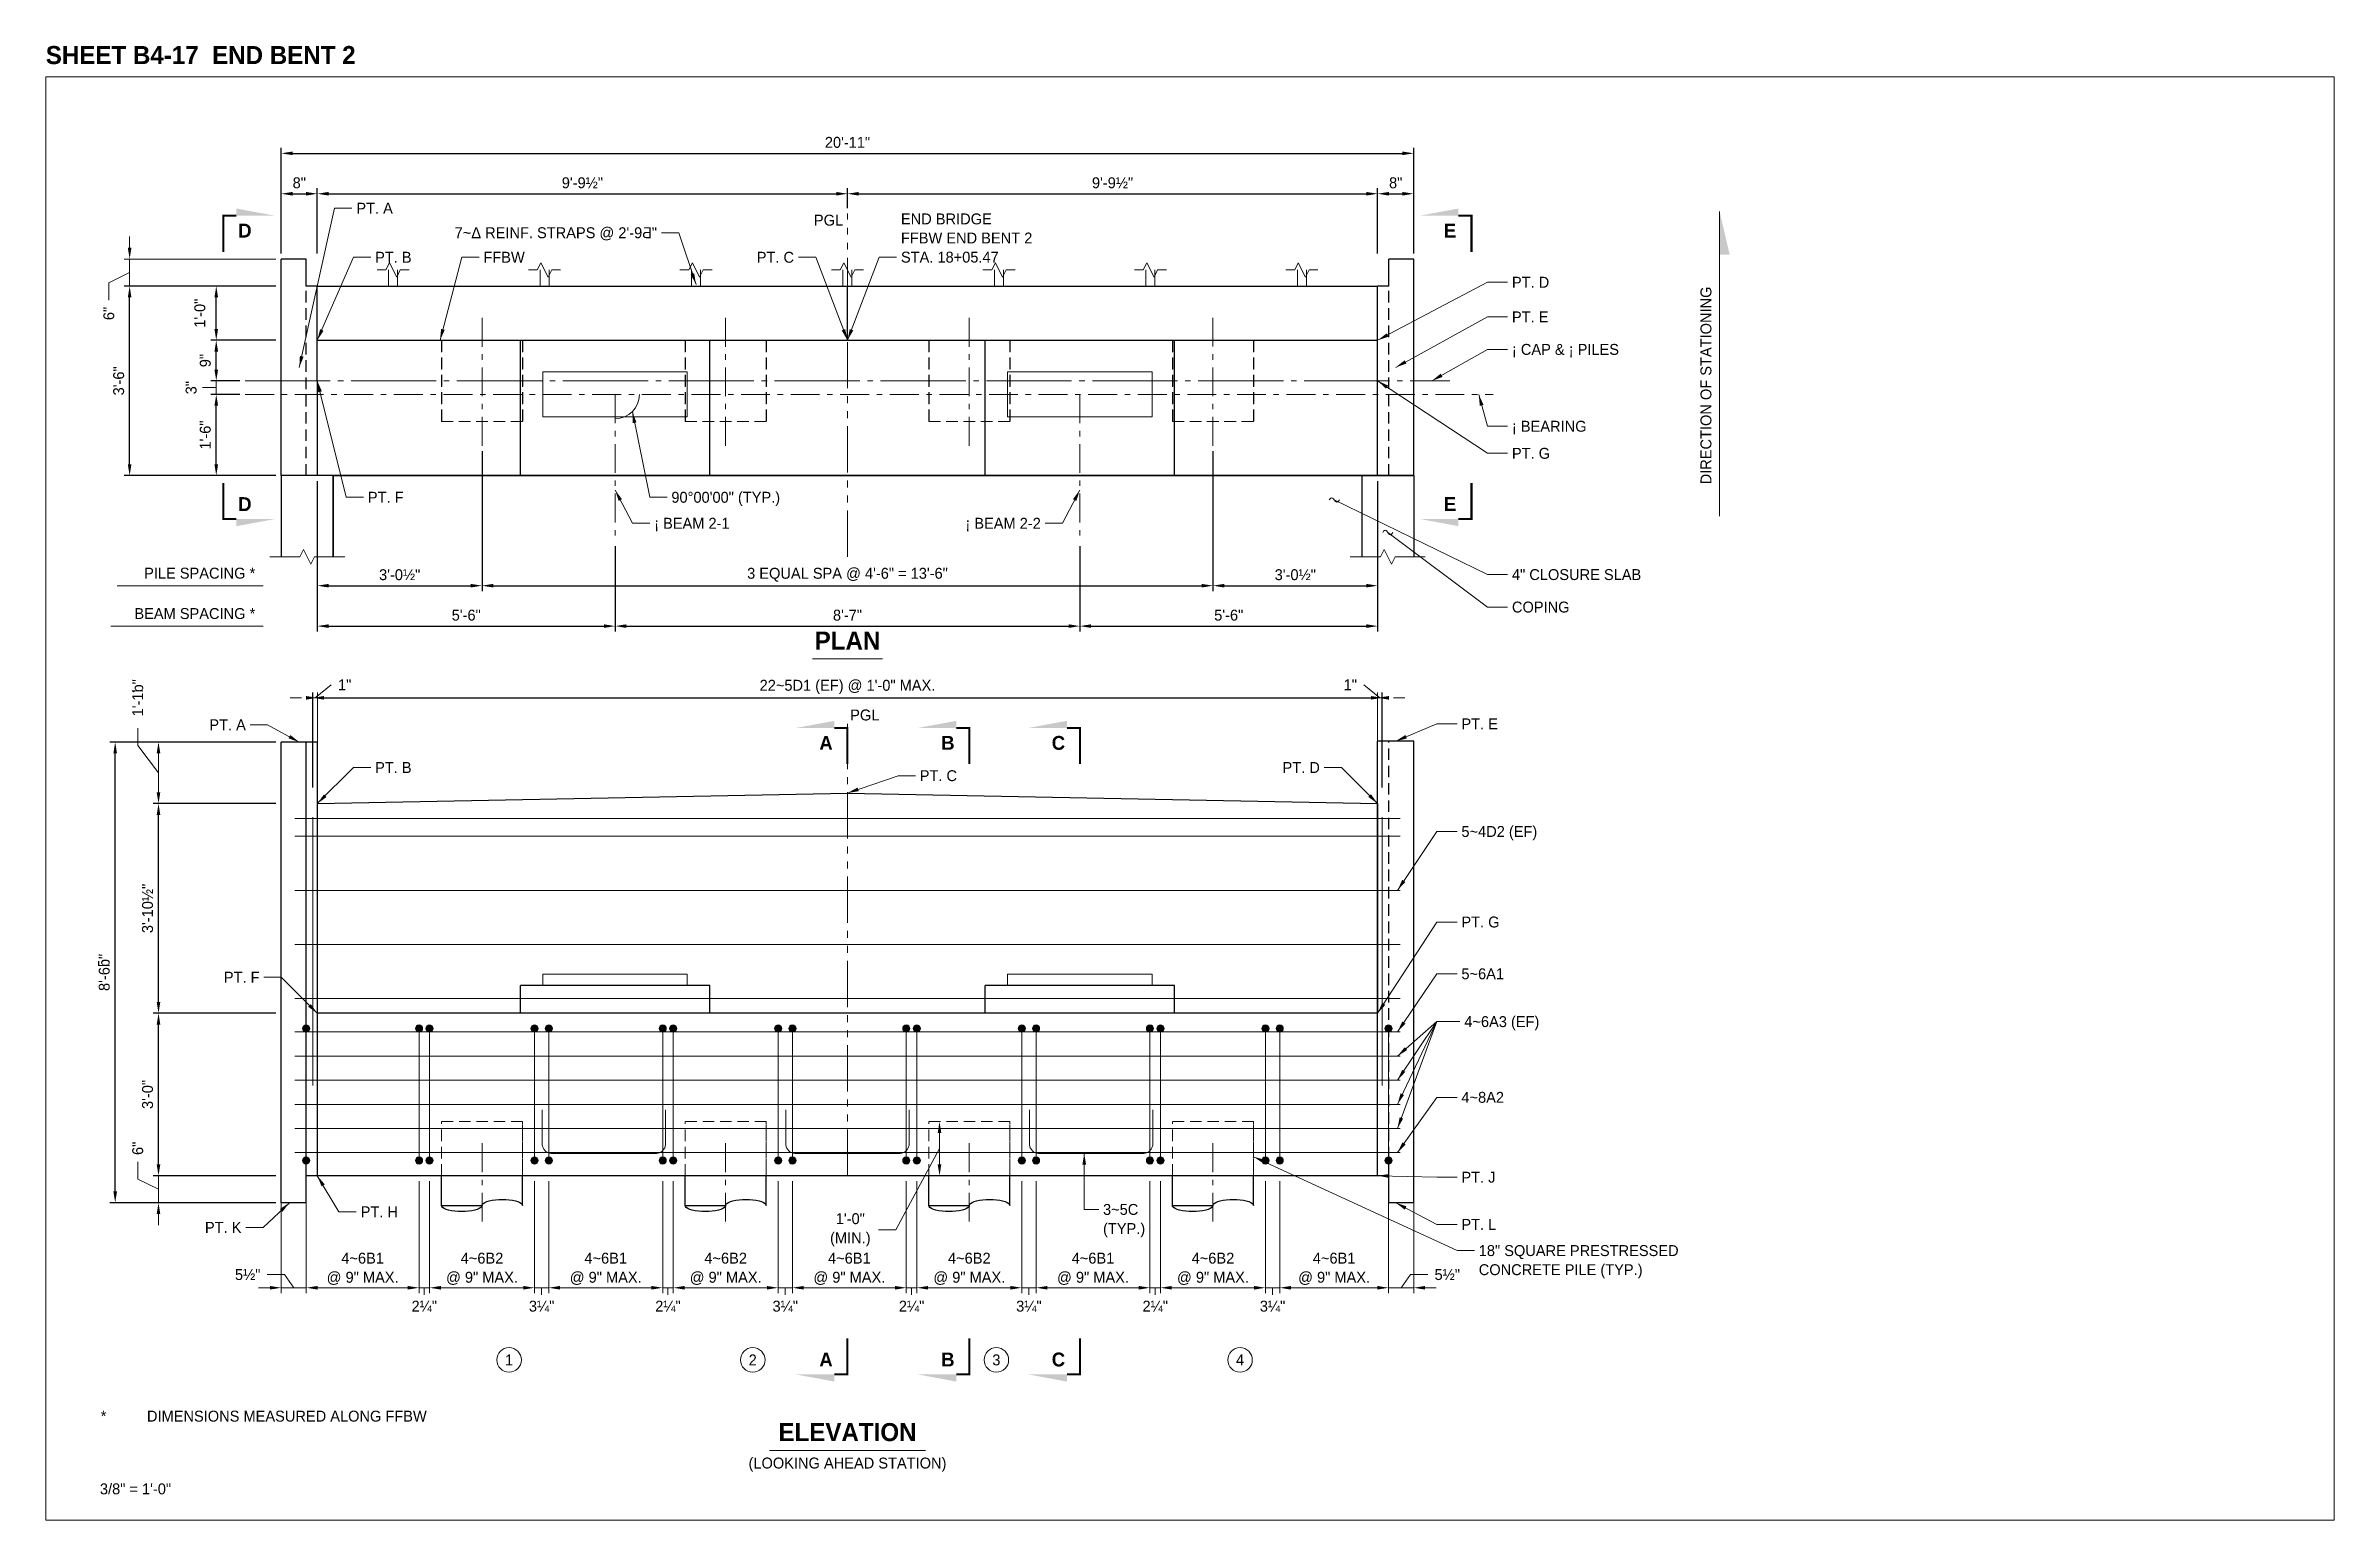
# Model space of a CAD drawing. Extents: x -1 to 861, y -26 to 2.
# Drawn here: x 659 to 701.27, y -25.67 to 1.57 of the extents above; entities that cross this region are included whole.
import ezdxf
from ezdxf.enums import TextEntityAlignment as Align

# ---------------------------------------------------------------- set-up
doc = ezdxf.new("R2010")
doc.units = 21
doc.header["$MEASUREMENT"] = 0
for name, pattern in [('DGN2', [0.12, 0.08, -0.04]), ('DGN4', [0.336, 0.2, -0.053, 0.03, -0.053]), ('DGN6', [0.584, 0.32, -0.056, 0.048, -0.056, 0.048, -0.056]), ('DGN7', [0.726, 0.59, -0.053, 0.03, -0.053])]:
    doc.linetypes.add(name, pattern=pattern)
for name, color, linetype, lineweight in [('BaseLineSurveyPGL', 1, 'DGN6', 9), ('BearingPadMisc', 5, 'Continuous', 15), ('Border', 7, 'Continuous', 15), ('CL_Major', 1, 'DGN7', 9), ('CL_Minor', 7, 'DGN4', 9), ('Dimension', 7, 'Continuous', 9), ('Leader', 7, 'Continuous', 9), ('PileConc', 3, 'Continuous', 30), ('PileConc_h', 3, 'DGN2', 20), ('Rebar', 2, 'Continuous', 15), ('Rebar2', 2, 'Continuous', 15), ('SubStrConc', 3, 'Continuous', 30), ('SubStrConc2', 3, 'Continuous', 30), ('SubStrConc2_h', 3, 'DGN2', 30), ('SubStrConc_h', 3, 'DGN2', 30), ('Symbols', 7, 'Continuous', 15), ('TextStructures', 7, 'Continuous', 9), ('WallConc', 3, 'Continuous', 30)]:
    doc.layers.add(name, color=color, linetype=linetype, lineweight=lineweight)
doc.styles.add('FDOT Bold (Large)', font='FDOTBold.ttf')
doc.styles.add('FDOT Structures', font='FDOT.ttf')
doc.styles.add('FDOT Structures Annotation', font='FDOT.ttf')
doc.styles.add('FDOT Structures Views_SectionArrow', font='FDOTBold.ttf')
doc.dimstyles.new('FDOT Structures Note-Arrow 3-8', dxfattribs={"dimtxt": 0.2016, "dimasz": 0.208267, "dimexe": 0.1008, "dimexo": 0.1008, "dimgap": 0.1008, "dimtad": 1, "dimdec": 3, "dimlfac": 12, "dimzin": 15, "dimlunit": 4, "dimtxsty": 'FDOT Structures Annotation', "dimcen": 2.5, "dimclrd": 256, "dimclre": 256, "dimclrt": 256, "dimazin": 3, "dimtfac": 0.7, "dimtmove": 0, "dimatfit": 1, "dimtfill": 1, "dimfrac": 1, "dimlwd": -1, "dimlwe": -1})

msp = doc.modelspace()

# ---------------------------------------------------------------- texts
at = {"layer": 'Border', "style": 'FDOT Bold (Large)'}
msp.add_text('SHEET B4-17  END BENT 2', height=0.333344, dxfattribs=at).set_placement((659, 1.133338), align=Align.BOTTOM_LEFT)
at = {"layer": 'Border', "style": 'FDOT Structures'}
msp.add_text('3/8" = 1\'-0"', height=0.2016, dxfattribs=at).set_placement((660, -24.986667), align=Align.TOP_LEFT)
at = {"layer": 'Dimension', "insert": (660.6992, -10.47292), "char_height": 0.2016, "attachment_point": 5, "rotation": 90, "line_spacing_factor": 1.05, "style": 'FDOT Structures Annotation', "bg_fill": 3, "box_fill_scale": 1.1, "bg_fill_color": 0}
msp.add_mtext('1\'-1ƅ"', dxfattribs=at)
at = {"layer": 'TextStructures', "style": 'FDOT Structures'}
for s, p in [('PT. A', (664.736224, -1.428907)), ('PT. B', (665.082911, -2.335573)), ('FFBW', (667.08289, -2.335573)), ('PT. D', (686.079629, -2.797364)), ('PT. E', (686.079629, -3.437364)), ('¡ CAP & ¡ PILES', (686.079629, -4.037364)), ('¡ BEARING', (686.079629, -5.457364)), ('PT. G', (686.079629, -5.957364)), ('PT. F', (664.949557, -6.769311)), ('90°00\'00" (TYP.)', (670.554616, -6.769311)), ('¡ BEAM 2-1', (670.236418, -7.249311)), ('4" CLOSURE SLAB', (686.079629, -8.197364)), ('COPING', (686.079629, -8.797364)), ('PT. E', (685.146296, -10.95422)), ('PT. B', (665.082911, -11.761597)), ('PT. C', (675.14126, -11.91243)), ('5~4D2 (EF)', (685.146296, -12.943217)), ('PT. G', (685.146296, -14.615613)), ('5~6A1', (685.146296, -15.571791)), ('4~6A3 (EF)', (685.199629, -16.455314)), ('4~8A2', (685.146296, -17.854257)), ('PT. J', (685.146296, -19.329366)), ('PT. H', (664.816224, -19.968238)), ('PT. L', (685.146296, -20.201571))]:
    msp.add_text(s, height=0.2016, dxfattribs=at).set_placement(p, align=Align.MIDDLE_LEFT)
for s, p in [('PGL', (673.726647, -1.650133)), ('7~Δ REINF. STRAPS @ 2\'-9Ƌ"', (670.28893, -1.88224)), ('PT. C', (672.81998, -2.335573)), ('¡ BEAM 2-2', (677.378138, -7.249311)), ('PT. A', (662.694974, -10.97146)), ('PT. D', (682.531631, -11.761597)), ('PT. F', (662.948277, -15.634905)), ('PT. K', (662.614137, -20.256635))]:
    msp.add_text(s, height=0.2016, dxfattribs=at).set_placement(p, align=Align.MIDDLE_RIGHT)
at = {"layer": 'TextStructures'}
for s, height, style, p in [('D', 0.256, 'FDOT Structures Views_SectionArrow', (662.67824, -1.843026)), ('E', 0.256, 'FDOT Structures Views_SectionArrow', (684.936322, -1.843026)), ('D', 0.256, 'FDOT Structures Views_SectionArrow', (662.67824, -6.895191)), ('E', 0.256, 'FDOT Structures Views_SectionArrow', (684.936322, -6.895191)), ('1', 0.2016, 'FDOT Structures', (667.557286, -22.704905)), ('2', 0.2016, 'FDOT Structures', (672.057286, -22.704905)), ('A', 0.256, 'FDOT Structures Views_SectionArrow', (673.411287, -22.697438)), ('B', 0.256, 'FDOT Structures Views_SectionArrow', (675.661287, -22.697438)), ('3', 0.2016, 'FDOT Structures', (676.557286, -22.704905)), ('C', 0.256, 'FDOT Structures Views_SectionArrow', (677.702964, -22.697438)), ('4', 0.2016, 'FDOT Structures', (681.057286, -22.704905))]:
    msp.add_text(s, height=height, dxfattribs=dict(at, style=style)).set_placement(p, align=Align.MIDDLE_CENTER)
at = {"layer": 'TextStructures', "style": 'FDOT Structures'}
msp.add_text('DIRECTION OF STATIONING', height=0.2016, rotation=90, dxfattribs=at).set_placement((689.823871, -4.703505), align=Align.BOTTOM_CENTER)
for s, p in [('PILE SPACING *', (662.868907, -8.332084)), ('BEAM SPACING *', (662.868907, -9.078751))]:
    msp.add_text(s, height=0.2016, dxfattribs=at).set_placement(p, align=Align.BOTTOM_RIGHT)
for s, p in [('PGL', (673.857687, -10.95243)), ('*', (660.015573, -23.904905)), ('DIMENSIONS MEASURED ALONG FFBW', (660.868907, -23.904905))]:
    msp.add_text(s, height=0.2016, dxfattribs=at).set_placement(p, align=Align.BOTTOM_LEFT)
at = {"layer": 'TextStructures'}
for s, height, style, p in [('ELEVATION', 0.333344, 'FDOT Bold (Large)', (673.807287, -24.304905)), ('(LOOKING AHEAD STATION)', 0.2016, 'FDOT Structures', (673.807287, -24.77136))]:
    msp.add_text(s, height=height, dxfattribs=dict(at, style=style)).set_placement(p, align=Align.BOTTOM_CENTER)
at = {"layer": 'TextStructures', "char_height": 0.2016, "line_spacing_factor": 1.05, "style": 'FDOT Structures'}
for s, insert, attachment_point in [('END BRIDGE\\PFFBW END BENT 2\\PSTA. 18+05.47', (674.794593, -2.436373), 7), ('3~5C\\P(TYP.)', (678.527228, -19.824371), 1), ('18" SQUARE PRESTRESSED\\PCONCRETE PILE (TYP.)', (685.466296, -20.584611), 1)]:
    msp.add_mtext(s, dxfattribs=dict(at, insert=insert, attachment_point=attachment_point))

# ---------------------------------------------------------------- blocks, each defined once
blk = doc.blocks.new('_CLOSEDFILLED')
at = {"layer": 'Dimension'}
blk.add_solid([(-1, 0.16), (0, 0), (-1, -0.16)], dxfattribs=at)
blk = doc.blocks.new('*D327')
at = {"layer": 'Dimension'}
for p, q in [((662.149, -4.411), (662.149, -4.203)), ((662.581, -4.619), (662.048, -4.619)), ((662.149, -4.869), (662.149, -4.619)), ((662.581, -4.869), (662.048, -4.869)), ((662.149, -5.078), (662.149, -5.286))]:
    blk.add_line(p, q, dxfattribs=at)
at = {"layer": 'Dimension', "xscale": 0.20826666666666666, "yscale": 0.20826666666666666}
for p, rotation in [((662.149, -4.619), -90.00000000000001), ((662.149, -4.869), 90)]:
    blk.add_blockref('_CLOSEDFILLED', p, dxfattribs=dict(at, rotation=rotation))
blk = doc.blocks.new('*D331')
at = {"layer": 'Dimension'}
for p, q in [((660.549, -2.161), (660.549, -1.952)), ((663.248, -2.369), (660.448, -2.369)), ((660.549, -2.869), (660.549, -2.369)), ((663.248, -2.869), (660.448, -2.869)), ((660.549, -3.077), (660.549, -3.285))]:
    blk.add_line(p, q, dxfattribs=at)
at = {"layer": 'Dimension', "xscale": 0.20826666666666666, "yscale": 0.20826666666666666}
for p, rotation in [((660.549, -2.369), -90.00000000000001), ((660.549, -2.869), 90)]:
    blk.add_blockref('_CLOSEDFILLED', p, dxfattribs=dict(at, rotation=rotation))
blk = doc.blocks.new('*D332')
at = {"layer": 'Dimension'}
for p, q in [((661.082, -19.093), (661.082, -18.885)), ((663.248, -19.302), (660.981, -19.302)), ((661.082, -19.802), (661.082, -19.302)), ((663.248, -19.802), (660.981, -19.802)), ((661.082, -20.01), (661.082, -20.218))]:
    blk.add_line(p, q, dxfattribs=at)
at = {"layer": 'Dimension', "xscale": 0.20826666666666666, "yscale": 0.20826666666666666}
for p, rotation in [((661.082, -19.302), -90.00000000000001), ((661.082, -19.802), 90)]:
    blk.add_blockref('_CLOSEDFILLED', p, dxfattribs=dict(at, rotation=rotation))
blk = doc.blocks.new('*D335')
at = {"layer": 'Dimension'}
for p, q in [((663.248, -11.291), (660.981, -11.291)), ((661.082, -12.22), (661.082, -11.5)), ((663.248, -12.428), (660.981, -12.428))]:
    blk.add_line(p, q, dxfattribs=at)
at = {"layer": 'Dimension', "xscale": 0.20826666666666666, "yscale": 0.20826666666666666}
for p, rotation in [((661.082, -11.291), 90), ((661.082, -12.428), -90.00000000000001)]:
    blk.add_blockref('_CLOSEDFILLED', p, dxfattribs=dict(at, rotation=rotation))
blk = doc.blocks.new('*D337')
at = {"layer": 'Dimension'}
for p, q in [((663.349, -19.402), (663.349, -21.472)), ((663.811, -19.402), (663.811, -21.472)), ((663.141, -21.372), (662.932, -21.372)), ((663.349, -21.372), (663.811, -21.372)), ((664.019, -21.372), (664.227, -21.372))]:
    blk.add_line(p, q, dxfattribs=at)
at = {"layer": 'Dimension', "xscale": 0.20826666666666666, "yscale": 0.20826666666666666}
blk.add_blockref('_CLOSEDFILLED', (663.349, -21.372), dxfattribs=at)
at = {"layer": 'Dimension', "xscale": 0.20826666666666666, "yscale": 0.20826666666666666, "rotation": 180}
blk.add_blockref('_CLOSEDFILLED', (663.811, -21.372), dxfattribs=at)
blk = doc.blocks.new('*D338')
at = {"layer": 'Dimension'}
for p, q in [((663.811, -19.402), (663.811, -21.472)), ((665.894, -19.402), (665.894, -21.472)), ((664.019, -21.372), (665.686, -21.372))]:
    blk.add_line(p, q, dxfattribs=at)
at = {"layer": 'Dimension', "xscale": 0.20826666666666666, "yscale": 0.20826666666666666, "rotation": 180}
blk.add_blockref('_CLOSEDFILLED', (663.811, -21.372), dxfattribs=at)
at = {"layer": 'Dimension', "xscale": 0.20826666666666666, "yscale": 0.20826666666666666}
blk.add_blockref('_CLOSEDFILLED', (665.894, -21.372), dxfattribs=at)
blk = doc.blocks.new('*D339')
at = {"layer": 'Dimension'}
for p, q in [((665.894, -19.402), (665.894, -21.472)), ((666.089, -19.402), (666.089, -21.472)), ((665.686, -21.372), (665.477, -21.372)), ((665.894, -21.372), (666.089, -21.372)), ((666.297, -21.372), (666.505, -21.372))]:
    blk.add_line(p, q, dxfattribs=at)
at = {"layer": 'Dimension', "xscale": 0.20826666666666666, "yscale": 0.20826666666666666}
blk.add_blockref('_CLOSEDFILLED', (665.894, -21.372), dxfattribs=at)
at = {"layer": 'Dimension', "xscale": 0.20826666666666666, "yscale": 0.20826666666666666, "rotation": 180}
blk.add_blockref('_CLOSEDFILLED', (666.089, -21.372), dxfattribs=at)
blk = doc.blocks.new('*D340')
at = {"layer": 'Dimension'}
for p, q in [((666.089, -19.402), (666.089, -21.472)), ((668.026, -19.402), (668.026, -21.472)), ((666.297, -21.372), (667.818, -21.372))]:
    blk.add_line(p, q, dxfattribs=at)
at = {"layer": 'Dimension', "xscale": 0.20826666666666666, "yscale": 0.20826666666666666, "rotation": 180}
blk.add_blockref('_CLOSEDFILLED', (666.089, -21.372), dxfattribs=at)
at = {"layer": 'Dimension', "xscale": 0.20826666666666666, "yscale": 0.20826666666666666}
blk.add_blockref('_CLOSEDFILLED', (668.026, -21.372), dxfattribs=at)
blk = doc.blocks.new('*D341')
at = {"layer": 'Dimension'}
for p, q in [((668.026, -19.402), (668.026, -21.472)), ((668.29, -19.402), (668.29, -21.472)), ((667.818, -21.372), (667.609, -21.372)), ((668.026, -21.372), (668.29, -21.372)), ((668.498, -21.372), (668.706, -21.372))]:
    blk.add_line(p, q, dxfattribs=at)
at = {"layer": 'Dimension', "xscale": 0.20826666666666666, "yscale": 0.20826666666666666}
blk.add_blockref('_CLOSEDFILLED', (668.026, -21.372), dxfattribs=at)
at = {"layer": 'Dimension', "xscale": 0.20826666666666666, "yscale": 0.20826666666666666, "rotation": 180}
blk.add_blockref('_CLOSEDFILLED', (668.29, -21.372), dxfattribs=at)
blk = doc.blocks.new('*D342')
at = {"layer": 'Dimension'}
for p, q in [((668.29, -19.402), (668.29, -21.472)), ((670.394, -19.402), (670.394, -21.472)), ((668.498, -21.372), (670.186, -21.372))]:
    blk.add_line(p, q, dxfattribs=at)
at = {"layer": 'Dimension', "xscale": 0.20826666666666666, "yscale": 0.20826666666666666, "rotation": 180}
blk.add_blockref('_CLOSEDFILLED', (668.29, -21.372), dxfattribs=at)
at = {"layer": 'Dimension', "xscale": 0.20826666666666666, "yscale": 0.20826666666666666}
blk.add_blockref('_CLOSEDFILLED', (670.394, -21.372), dxfattribs=at)
blk = doc.blocks.new('*D343')
at = {"layer": 'Dimension'}
for p, q in [((670.394, -19.402), (670.394, -21.472)), ((670.589, -19.402), (670.589, -21.472)), ((670.186, -21.372), (669.977, -21.372)), ((670.394, -21.372), (670.589, -21.372)), ((670.797, -21.372), (671.005, -21.372))]:
    blk.add_line(p, q, dxfattribs=at)
at = {"layer": 'Dimension', "xscale": 0.20826666666666666, "yscale": 0.20826666666666666}
blk.add_blockref('_CLOSEDFILLED', (670.394, -21.372), dxfattribs=at)
at = {"layer": 'Dimension', "xscale": 0.20826666666666666, "yscale": 0.20826666666666666, "rotation": 180}
blk.add_blockref('_CLOSEDFILLED', (670.589, -21.372), dxfattribs=at)
blk = doc.blocks.new('*D344')
at = {"layer": 'Dimension'}
for p, q in [((670.589, -19.402), (670.589, -21.472)), ((672.526, -19.402), (672.526, -21.472)), ((670.797, -21.372), (672.318, -21.372))]:
    blk.add_line(p, q, dxfattribs=at)
at = {"layer": 'Dimension', "xscale": 0.20826666666666666, "yscale": 0.20826666666666666, "rotation": 180}
blk.add_blockref('_CLOSEDFILLED', (670.589, -21.372), dxfattribs=at)
at = {"layer": 'Dimension', "xscale": 0.20826666666666666, "yscale": 0.20826666666666666}
blk.add_blockref('_CLOSEDFILLED', (672.526, -21.372), dxfattribs=at)
blk = doc.blocks.new('*D345')
at = {"layer": 'Dimension'}
for p, q in [((672.526, -19.402), (672.526, -21.472)), ((672.79, -19.402), (672.79, -21.472)), ((672.318, -21.372), (672.109, -21.372)), ((672.526, -21.372), (672.79, -21.372)), ((672.998, -21.372), (673.206, -21.372))]:
    blk.add_line(p, q, dxfattribs=at)
at = {"layer": 'Dimension', "xscale": 0.20826666666666666, "yscale": 0.20826666666666666}
blk.add_blockref('_CLOSEDFILLED', (672.526, -21.372), dxfattribs=at)
at = {"layer": 'Dimension', "xscale": 0.20826666666666666, "yscale": 0.20826666666666666, "rotation": 180}
blk.add_blockref('_CLOSEDFILLED', (672.79, -21.372), dxfattribs=at)
blk = doc.blocks.new('*D346')
at = {"layer": 'Dimension'}
for p, q in [((672.79, -19.402), (672.79, -21.472)), ((674.894, -19.402), (674.894, -21.472)), ((672.998, -21.372), (674.686, -21.372))]:
    blk.add_line(p, q, dxfattribs=at)
at = {"layer": 'Dimension', "xscale": 0.20826666666666666, "yscale": 0.20826666666666666, "rotation": 180}
blk.add_blockref('_CLOSEDFILLED', (672.79, -21.372), dxfattribs=at)
at = {"layer": 'Dimension', "xscale": 0.20826666666666666, "yscale": 0.20826666666666666}
blk.add_blockref('_CLOSEDFILLED', (674.894, -21.372), dxfattribs=at)
blk = doc.blocks.new('*D347')
at = {"layer": 'Dimension'}
for p, q in [((674.894, -19.402), (674.894, -21.472)), ((675.089, -19.402), (675.089, -21.472)), ((674.686, -21.372), (674.477, -21.372)), ((674.894, -21.372), (675.089, -21.372)), ((675.297, -21.372), (675.505, -21.372))]:
    blk.add_line(p, q, dxfattribs=at)
at = {"layer": 'Dimension', "xscale": 0.20826666666666666, "yscale": 0.20826666666666666}
blk.add_blockref('_CLOSEDFILLED', (674.894, -21.372), dxfattribs=at)
at = {"layer": 'Dimension', "xscale": 0.20826666666666666, "yscale": 0.20826666666666666, "rotation": 180}
blk.add_blockref('_CLOSEDFILLED', (675.089, -21.372), dxfattribs=at)
blk = doc.blocks.new('*D348')
at = {"layer": 'Dimension'}
for p, q in [((675.089, -19.402), (675.089, -21.472)), ((677.026, -19.402), (677.026, -21.472)), ((675.297, -21.372), (676.818, -21.372))]:
    blk.add_line(p, q, dxfattribs=at)
at = {"layer": 'Dimension', "xscale": 0.20826666666666666, "yscale": 0.20826666666666666, "rotation": 180}
blk.add_blockref('_CLOSEDFILLED', (675.089, -21.372), dxfattribs=at)
at = {"layer": 'Dimension', "xscale": 0.20826666666666666, "yscale": 0.20826666666666666}
blk.add_blockref('_CLOSEDFILLED', (677.026, -21.372), dxfattribs=at)
blk = doc.blocks.new('*D349')
at = {"layer": 'Dimension'}
for p, q in [((677.026, -19.402), (677.026, -21.472)), ((677.29, -19.402), (677.29, -21.472)), ((676.818, -21.372), (676.609, -21.372)), ((677.026, -21.372), (677.29, -21.372)), ((677.498, -21.372), (677.706, -21.372))]:
    blk.add_line(p, q, dxfattribs=at)
at = {"layer": 'Dimension', "xscale": 0.20826666666666666, "yscale": 0.20826666666666666}
blk.add_blockref('_CLOSEDFILLED', (677.026, -21.372), dxfattribs=at)
at = {"layer": 'Dimension', "xscale": 0.20826666666666666, "yscale": 0.20826666666666666, "rotation": 180}
blk.add_blockref('_CLOSEDFILLED', (677.29, -21.372), dxfattribs=at)
blk = doc.blocks.new('*D350')
at = {"layer": 'Dimension'}
for p, q in [((677.29, -19.402), (677.29, -21.472)), ((679.394, -19.402), (679.394, -21.472)), ((677.498, -21.372), (679.186, -21.372))]:
    blk.add_line(p, q, dxfattribs=at)
at = {"layer": 'Dimension', "xscale": 0.20826666666666666, "yscale": 0.20826666666666666, "rotation": 180}
blk.add_blockref('_CLOSEDFILLED', (677.29, -21.372), dxfattribs=at)
at = {"layer": 'Dimension', "xscale": 0.20826666666666666, "yscale": 0.20826666666666666}
blk.add_blockref('_CLOSEDFILLED', (679.394, -21.372), dxfattribs=at)
blk = doc.blocks.new('*D351')
at = {"layer": 'Dimension'}
for p, q in [((679.394, -19.402), (679.394, -21.472)), ((679.589, -19.402), (679.589, -21.472)), ((679.186, -21.372), (678.977, -21.372)), ((679.394, -21.372), (679.589, -21.372)), ((679.797, -21.372), (680.005, -21.372))]:
    blk.add_line(p, q, dxfattribs=at)
at = {"layer": 'Dimension', "xscale": 0.20826666666666666, "yscale": 0.20826666666666666}
blk.add_blockref('_CLOSEDFILLED', (679.394, -21.372), dxfattribs=at)
at = {"layer": 'Dimension', "xscale": 0.20826666666666666, "yscale": 0.20826666666666666, "rotation": 180}
blk.add_blockref('_CLOSEDFILLED', (679.589, -21.372), dxfattribs=at)
blk = doc.blocks.new('*D352')
at = {"layer": 'Dimension'}
for p, q in [((679.589, -19.402), (679.589, -21.472)), ((681.526, -19.402), (681.526, -21.472)), ((679.797, -21.372), (681.318, -21.372))]:
    blk.add_line(p, q, dxfattribs=at)
at = {"layer": 'Dimension', "xscale": 0.20826666666666666, "yscale": 0.20826666666666666, "rotation": 180}
blk.add_blockref('_CLOSEDFILLED', (679.589, -21.372), dxfattribs=at)
at = {"layer": 'Dimension', "xscale": 0.20826666666666666, "yscale": 0.20826666666666666}
blk.add_blockref('_CLOSEDFILLED', (681.526, -21.372), dxfattribs=at)
blk = doc.blocks.new('*D353')
at = {"layer": 'Dimension'}
for p, q in [((681.526, -19.402), (681.526, -21.472)), ((681.79, -19.402), (681.79, -21.472)), ((681.318, -21.372), (681.109, -21.372)), ((681.526, -21.372), (681.79, -21.372)), ((681.998, -21.372), (682.206, -21.372))]:
    blk.add_line(p, q, dxfattribs=at)
at = {"layer": 'Dimension', "xscale": 0.20826666666666666, "yscale": 0.20826666666666666}
blk.add_blockref('_CLOSEDFILLED', (681.526, -21.372), dxfattribs=at)
at = {"layer": 'Dimension', "xscale": 0.20826666666666666, "yscale": 0.20826666666666666, "rotation": 180}
blk.add_blockref('_CLOSEDFILLED', (681.79, -21.372), dxfattribs=at)
blk = doc.blocks.new('*D354')
at = {"layer": 'Dimension'}
for p, q in [((681.79, -19.402), (681.79, -21.472)), ((683.8, -19.402), (683.8, -21.472)), ((681.998, -21.372), (683.592, -21.372))]:
    blk.add_line(p, q, dxfattribs=at)
at = {"layer": 'Dimension', "xscale": 0.20826666666666666, "yscale": 0.20826666666666666, "rotation": 180}
blk.add_blockref('_CLOSEDFILLED', (681.79, -21.372), dxfattribs=at)
at = {"layer": 'Dimension', "xscale": 0.20826666666666666, "yscale": 0.20826666666666666}
blk.add_blockref('_CLOSEDFILLED', (683.8, -21.372), dxfattribs=at)
blk = doc.blocks.new('*D355')
at = {"layer": 'Dimension'}
for p, q in [((683.8, -19.402), (683.8, -21.472)), ((684.266, -19.402), (684.266, -21.472)), ((683.592, -21.372), (683.384, -21.372)), ((683.8, -21.372), (684.266, -21.372)), ((684.474, -21.372), (684.682, -21.372))]:
    blk.add_line(p, q, dxfattribs=at)
at = {"layer": 'Dimension', "xscale": 0.20826666666666666, "yscale": 0.20826666666666666}
blk.add_blockref('_CLOSEDFILLED', (683.8, -21.372), dxfattribs=at)
at = {"layer": 'Dimension', "xscale": 0.20826666666666666, "yscale": 0.20826666666666666, "rotation": 180}
blk.add_blockref('_CLOSEDFILLED', (684.266, -21.372), dxfattribs=at)
blk = doc.blocks.new('*D356')
at = {"layer": 'Dimension'}
for p, q in [((663.724, -10.474), (663.516, -10.474)), ((663.932, -12.132), (663.932, -10.373)), ((664.016, -10.474), (663.932, -10.474)), ((664.016, -12.132), (664.016, -10.373)), ((664.224, -10.474), (664.432, -10.474))]:
    blk.add_line(p, q, dxfattribs=at)
at = {"layer": 'Dimension', "xscale": 0.20826666666666666, "yscale": 0.20826666666666666}
blk.add_blockref('_CLOSEDFILLED', (664.016, -10.474), dxfattribs=at)
at = {"layer": 'Dimension', "xscale": 0.20826666666666666, "yscale": 0.20826666666666666, "rotation": 180}
blk.add_blockref('_CLOSEDFILLED', (663.932, -10.474), dxfattribs=at)
blk = doc.blocks.new('*D358')
at = {"layer": 'Dimension'}
for p, q in [((683.391, -10.474), (683.182, -10.474)), ((683.599, -12.132), (683.599, -10.373)), ((683.682, -10.474), (683.599, -10.474)), ((683.682, -12.132), (683.682, -10.373)), ((683.891, -10.474), (684.099, -10.474))]:
    blk.add_line(p, q, dxfattribs=at)
at = {"layer": 'Dimension', "xscale": 0.20826666666666666, "yscale": 0.20826666666666666}
blk.add_blockref('_CLOSEDFILLED', (683.682, -10.474), dxfattribs=at)
at = {"layer": 'Dimension', "xscale": 0.20826666666666666, "yscale": 0.20826666666666666, "rotation": 180}
blk.add_blockref('_CLOSEDFILLED', (683.599, -10.474), dxfattribs=at)
blk = doc.blocks.new('*D359')
at = {"layer": 'Dimension'}
blk.add_line((675.507, -19.093), (675.507, -18.51), dxfattribs=at)
at = {"layer": 'Dimension', "xscale": 0.20826666666666666, "yscale": 0.20826666666666666}
for p, rotation in [((675.507, -18.302), 90), ((675.507, -19.302), -90.00000000000001)]:
    blk.add_blockref('_CLOSEDFILLED', p, dxfattribs=dict(at, rotation=rotation))

# ---------------------------------------------------------------- dimensions: what is measured, and where the dimension line sits
at = {"layer": 'Dimension'}
dim = msp.add_linear_dim(base=(675.507286, -19.301571), p1=(675.507286, -19.301571), p2=(675.507286, -18.301571), angle=90, text=' ', dimstyle='FDOT Structures Note-Arrow 3-8', override={"dimtih": 1, "dimtoh": 1}, dxfattribs=at)
dim.commit()
dim.dimension.update_dxf_attribs({"geometry": '*D359', "text_midpoint": (675.507286, -18.801571)})
dim = msp.add_linear_dim(base=(661.08224, -19.801571), p1=(663.348907, -19.801571), p2=(663.348907, -19.301571), angle=90, text=' ', dimstyle='FDOT Structures Note-Arrow 3-8', dxfattribs=at)
dim.commit()
dim.dimension.update_dxf_attribs({"geometry": '*D332', "text_midpoint": (661.08224, -19.551571)})
dim = msp.add_linear_dim(base=(663.810684, -21.371571), p1=(663.810684, -19.301571), p2=(665.894017, -19.301571), text=' ', dimstyle='FDOT Structures Note-Arrow 3-8', dxfattribs=at)
dim.commit()
dim.dimension.update_dxf_attribs({"geometry": '*D338', "text_midpoint": (664.852351, -21.371571)})

# ---------------------------------------------------------------- hatches: boundary and pattern name
at = {"layer": 'Rebar'}
h = msp.add_hatch(color=256, dxfattribs=at)
h.dxf.hatch_style = 1
edge = h.paths.add_edge_path()
edge.add_arc((663.810684, -16.582583), 0.066667, 0, 360)
h = msp.add_hatch(color=256, dxfattribs=at)
h.dxf.hatch_style = 1
edge = h.paths.add_edge_path()
edge.add_arc((665.894017, -16.582583), 0.066667, 0, 360)
h = msp.add_hatch(color=256, dxfattribs=at)
h.dxf.hatch_style = 1
edge = h.paths.add_edge_path()
edge.add_arc((666.088511, -16.582821), 0.066667, 0, 360)
h = msp.add_hatch(color=256, dxfattribs=at)
h.dxf.hatch_style = 1
edge = h.paths.add_edge_path()
edge.add_arc((668.026011, -16.582821), 0.066667, 0, 360)
h = msp.add_hatch(color=256, dxfattribs=at)
h.dxf.hatch_style = 1
edge = h.paths.add_edge_path()
edge.add_arc((668.28985, -16.582583), 0.066667, 0, 360)
h = msp.add_hatch(color=256, dxfattribs=at)
h.dxf.hatch_style = 1
edge = h.paths.add_edge_path()
edge.add_arc((670.394017, -16.582583), 0.066667, 0, 360)
h = msp.add_hatch(color=256, dxfattribs=at)
h.dxf.hatch_style = 1
edge = h.paths.add_edge_path()
edge.add_arc((670.588511, -16.582821), 0.066667, 0, 360)
h = msp.add_hatch(color=256, dxfattribs=at)
h.dxf.hatch_style = 1
edge = h.paths.add_edge_path()
edge.add_arc((672.526011, -16.582821), 0.066667, 0, 360)
h = msp.add_hatch(color=256, dxfattribs=at)
h.dxf.hatch_style = 1
edge = h.paths.add_edge_path()
edge.add_arc((672.78985, -16.582583), 0.066667, 0, 360)
h = msp.add_hatch(color=256, dxfattribs=at)
h.dxf.hatch_style = 1
edge = h.paths.add_edge_path()
edge.add_arc((674.894017, -16.582583), 0.066667, 0, 360)
h = msp.add_hatch(color=256, dxfattribs=at)
h.dxf.hatch_style = 1
edge = h.paths.add_edge_path()
edge.add_arc((675.088511, -16.582821), 0.066667, 0, 360)
h = msp.add_hatch(color=256, dxfattribs=at)
h.dxf.hatch_style = 1
edge = h.paths.add_edge_path()
edge.add_arc((677.026011, -16.582821), 0.066667, 0, 360)
h = msp.add_hatch(color=256, dxfattribs=at)
h.dxf.hatch_style = 1
edge = h.paths.add_edge_path()
edge.add_arc((677.28985, -16.582583), 0.066667, 0, 360)
h = msp.add_hatch(color=256, dxfattribs=at)
h.dxf.hatch_style = 1
edge = h.paths.add_edge_path()
edge.add_arc((679.394017, -16.582583), 0.066667, 0, 360)
h = msp.add_hatch(color=256, dxfattribs=at)
h.dxf.hatch_style = 1
edge = h.paths.add_edge_path()
edge.add_arc((679.588511, -16.582821), 0.066667, 0, 360)
h = msp.add_hatch(color=256, dxfattribs=at)
h.dxf.hatch_style = 1
edge = h.paths.add_edge_path()
edge.add_arc((681.526011, -16.582821), 0.066667, 0, 360)
h = msp.add_hatch(color=256, dxfattribs=at)
h.dxf.hatch_style = 1
edge = h.paths.add_edge_path()
edge.add_arc((681.78985, -16.582583), 0.066667, 0, 360)
h = msp.add_hatch(color=256, dxfattribs=at)
h.dxf.hatch_style = 1
edge = h.paths.add_edge_path()
edge.add_arc((683.800267, -16.582583), 0.066667, 0, 360)
h = msp.add_hatch(color=256, dxfattribs=at)
h.dxf.hatch_style = 1
edge = h.paths.add_edge_path()
edge.add_arc((663.810684, -19.020321), 0.066667, 0, 360)
h = msp.add_hatch(color=256, dxfattribs=at)
h.dxf.hatch_style = 1
edge = h.paths.add_edge_path()
edge.add_arc((665.894017, -19.020321), 0.066667, 0, 360)
h = msp.add_hatch(color=256, dxfattribs=at)
h.dxf.hatch_style = 1
edge = h.paths.add_edge_path()
edge.add_arc((666.088511, -19.020321), 0.066667, 0, 360)
h = msp.add_hatch(color=256, dxfattribs=at)
h.dxf.hatch_style = 1
edge = h.paths.add_edge_path()
edge.add_arc((668.026011, -19.020321), 0.066667, 0, 360)
h = msp.add_hatch(color=256, dxfattribs=at)
h.dxf.hatch_style = 1
edge = h.paths.add_edge_path()
edge.add_arc((668.28985, -19.020321), 0.066667, 0, 360)
h = msp.add_hatch(color=256, dxfattribs=at)
h.dxf.hatch_style = 1
edge = h.paths.add_edge_path()
edge.add_arc((670.394017, -19.020321), 0.066667, 0, 360)
h = msp.add_hatch(color=256, dxfattribs=at)
h.dxf.hatch_style = 1
edge = h.paths.add_edge_path()
edge.add_arc((670.588511, -19.020321), 0.066667, 0, 360)
h = msp.add_hatch(color=256, dxfattribs=at)
h.dxf.hatch_style = 1
edge = h.paths.add_edge_path()
edge.add_arc((672.526011, -19.020321), 0.066667, 0, 360)
h = msp.add_hatch(color=256, dxfattribs=at)
h.dxf.hatch_style = 1
edge = h.paths.add_edge_path()
edge.add_arc((672.78985, -19.020321), 0.066667, 0, 360)
h = msp.add_hatch(color=256, dxfattribs=at)
h.dxf.hatch_style = 1
edge = h.paths.add_edge_path()
edge.add_arc((674.894017, -19.020321), 0.066667, 0, 360)
h = msp.add_hatch(color=256, dxfattribs=at)
h.dxf.hatch_style = 1
edge = h.paths.add_edge_path()
edge.add_arc((675.088511, -19.020321), 0.066667, 0, 360)
h = msp.add_hatch(color=256, dxfattribs=at)
h.dxf.hatch_style = 1
edge = h.paths.add_edge_path()
edge.add_arc((677.026011, -19.020321), 0.066667, 0, 360)
h = msp.add_hatch(color=256, dxfattribs=at)
h.dxf.hatch_style = 1
edge = h.paths.add_edge_path()
edge.add_arc((677.28985, -19.020321), 0.066667, 0, 360)
h = msp.add_hatch(color=256, dxfattribs=at)
h.dxf.hatch_style = 1
edge = h.paths.add_edge_path()
edge.add_arc((679.394017, -19.020321), 0.066667, 0, 360)
h = msp.add_hatch(color=256, dxfattribs=at)
h.dxf.hatch_style = 1
edge = h.paths.add_edge_path()
edge.add_arc((679.588511, -19.020321), 0.066667, 0, 360)
h = msp.add_hatch(color=256, dxfattribs=at)
h.dxf.hatch_style = 1
edge = h.paths.add_edge_path()
edge.add_arc((681.526011, -19.020321), 0.066667, 0, 360)
h = msp.add_hatch(color=256, dxfattribs=at)
h.dxf.hatch_style = 1
edge = h.paths.add_edge_path()
edge.add_arc((681.78985, -19.020321), 0.066667, 0, 360)
h = msp.add_hatch(color=256, dxfattribs=at)
h.dxf.hatch_style = 1
edge = h.paths.add_edge_path()
edge.add_arc((683.800267, -19.020321), 0.066667, 0, 360)

# ---------------------------------------------------------------- linework, layer by layer
at = {"layer": 'BaseLineSurveyPGL', "ltscale": 2.666667}
for p, q in [((673.807287, -7.869311), (673.807287, -1.529173)), ((673.807287, -19.301571), (673.807287, -10.95243))]:
    msp.add_line(p, q, dxfattribs=at)
at = {"layer": 'BearingPadMisc'}
for points in [[(670.84895, -4.452503), (668.182284, -4.452558)], [(668.182301, -5.285892), (668.182284, -4.452558)], [(670.848967, -5.285837), (670.84895, -4.452503)], [(679.432284, -4.452326), (676.765617, -4.452381)], [(676.765634, -5.285715), (676.765617, -4.452381)], [(679.432301, -5.28566), (679.432284, -4.452326)], [(670.848967, -5.285837), (668.182301, -5.285892)], [(679.432301, -5.28566), (676.765634, -5.285715)], [(668.182301, -15.577775), (668.182284, -15.577775)], [(668.182284, -15.791316), (668.182284, -15.577775)], [(668.182301, -15.577775), (668.182284, -15.577775)], [(670.848967, -15.577775), (668.182301, -15.577775)], [(668.182301, -15.791316), (668.182301, -15.577775)], [(670.848967, -15.791316), (670.848967, -15.577775)], [(676.765634, -15.577775), (676.765617, -15.577775)], [(676.765617, -15.791316), (676.765617, -15.577775)], [(676.765634, -15.577775), (676.765617, -15.577775)], [(679.432301, -15.577775), (676.765634, -15.577775)], [(676.765634, -15.791316), (676.765634, -15.577775)], [(679.432301, -15.791316), (679.432301, -15.577775)]]:
    msp.add_lwpolyline(points, dxfattribs=at)
at = {"layer": 'CL_Major', "ltscale": 2.666667}
msp.add_line((662.68224, -4.619248), (684.932322, -4.619248), dxfattribs=at)
at = {"layer": 'CL_Minor', "ltscale": 2.666667}
for p, q in [((667.057286, -5.819264), (667.057286, -3.419233)), ((671.557286, -5.819171), (671.557286, -3.41914)), ((676.057286, -5.819078), (676.057286, -3.419047)), ((680.557286, -5.818985), (680.557286, -3.418954)), ((662.68224, -4.869389), (685.732322, -4.869389)), ((669.515778, -4.869389), (669.515778, -7.569311)), ((678.098778, -4.869389), (678.098778, -7.569311)), ((667.057286, -18.701571), (667.057286, -20.171571)), ((671.557286, -18.701571), (671.557286, -20.171571)), ((676.057286, -18.701571), (676.057286, -20.171571)), ((680.557286, -18.701571), (680.557286, -20.171571))]:
    msp.add_line(p, q, dxfattribs=at)
at = {"layer": 'Dimension'}
for p, q in [((660.320279, -8.402644), (663.01824, -8.402644)), ((660.199118, -9.149311), (663.01824, -9.149311))]:
    msp.add_line(p, q, dxfattribs=at)
msp.add_arc((669.515778, -4.869389), 0.45, 270, 360, dxfattribs=at)
at = {"layer": 'Leader'}
for p, q in [((683.965591, -18.429776), (684.692322, -16.455314)), ((683.965591, -17.983779), (684.692322, -16.455314)), ((683.965591, -17.537783), (684.692322, -16.455314)), ((683.965591, -17.091786), (684.692322, -16.455314)), ((684.692322, -16.455314), (685.118989, -16.455314))]:
    msp.add_line(p, q, dxfattribs=at)
for points in [[(663.682281, -4.369109), (664.335584, -1.428907), (664.655584, -1.428907)], [(671.00957, -2.838907), (670.68957, -1.88224), (670.36957, -1.88224)], [(664.015605, -3.869311), (664.682271, -2.335573), (665.002271, -2.335573)], [(666.28225, -3.869311), (666.68225, -2.335573), (667.00225, -2.335573)], [(673.807287, -3.869311), (673.22062, -2.335573), (672.90062, -2.335573)], [(673.807287, -3.869311), (674.393953, -2.335573), (674.713953, -2.335573)], [(683.598938, -3.869311), (685.625656, -2.797364), (685.998989, -2.797364)], [(683.932286, -4.369109), (685.625656, -3.437364), (685.998989, -3.437364)], [(684.598989, -4.619248), (685.625656, -4.037364), (685.998989, -4.037364)], [(664.015584, -4.619248), (664.548917, -6.769311), (664.868917, -6.769311)], [(685.465656, -4.869389), (685.625656, -5.457364), (685.998989, -5.457364)], [(669.833976, -5.187587), (670.153976, -6.769311), (670.473976, -6.769311)], [(669.515778, -6.635977), (669.835778, -7.249311), (670.155778, -7.249311)], [(678.098778, -6.635977), (677.778778, -7.249311), (677.458778, -7.249311)], [(663.682281, -11.29146), (663.095615, -10.97146), (662.775614, -10.97146)], [(683.932286, -11.27422), (684.692322, -10.95422), (685.065656, -10.95422)], [(664.015605, -12.428263), (664.682271, -11.761597), (665.002271, -11.761597)], [(683.598938, -12.428263), (682.932271, -11.761597), (682.612271, -11.761597)], [(673.807287, -12.23243), (674.74062, -11.91243), (675.06062, -11.91243)], [(683.965598, -14.030738), (684.692322, -12.943217), (685.065656, -12.943217)], [(683.59899, -16.301571), (684.692322, -14.615613), (685.065656, -14.615613)], [(664.015584, -16.301571), (663.348917, -15.634905), (663.028917, -15.634905)], [(683.965594, -16.645789), (684.692322, -15.571791), (685.065656, -15.571791)], [(683.965592, -18.875773), (684.692322, -17.854257), (685.065656, -17.854257)], [(678.179921, -18.891398), (678.179921, -19.925171), (678.446588, -19.925171)], [(681.307302, -18.951571), (685.065656, -20.685411), (685.385656, -20.685411)], [(664.015584, -19.301571), (664.415584, -19.968238), (664.735584, -19.968238)], [(683.59899, -19.301571), (684.692322, -19.329366), (685.065656, -19.329366)], [(663.498907, -19.801571), (663.014777, -20.256635), (662.694777, -20.256635)], [(683.932286, -19.801571), (684.692322, -20.201571), (685.065656, -20.201571)]]:
    msp.add_lwpolyline(points, dxfattribs=at)
for points in [[(671.00957, -2.838907), (670.910585, -2.652408), (670.976422, -2.630385)], [(664.015605, -3.869311), (664.066794, -3.66447), (664.130461, -3.692145)], [(666.28225, -3.869311), (666.301221, -3.659025), (666.368396, -3.676545)], [(673.807287, -3.869311), (673.70046, -3.68719), (673.765301, -3.662388)], [(673.807287, -3.869311), (673.849272, -3.662388), (673.914113, -3.68719)], [(683.598938, -3.869311), (683.766811, -3.741254), (683.799268, -3.802621)], [(663.682281, -4.369109), (663.693571, -4.158271), (663.76134, -4.173329)], [(664.015584, -4.619248), (664.099416, -4.813032), (664.032036, -4.829746)], [(683.59899, -4.619248), (683.791916, -4.705034), (683.753665, -4.762968)], [(683.932286, -4.369109), (684.098022, -4.238297), (684.131488, -4.29912)], [(684.598989, -4.619248), (684.763062, -4.486358), (684.797293, -4.546754)], [(685.465656, -4.869389), (685.553834, -5.061234), (685.486848, -5.079462)], [(669.833976, -5.187587), (669.909295, -5.384835), (669.841252, -5.398601)], [(669.515778, -6.635977), (669.642889, -6.804567), (669.58134, -6.83668)], [(678.098778, -6.635977), (678.033215, -6.83668), (677.971666, -6.804567)], [(663.682281, -11.29146), (663.482823, -11.222204), (663.516066, -11.161259)], [(683.932286, -11.27422), (684.110764, -11.161413), (684.137703, -11.225395)], [(664.015605, -12.428263), (664.138327, -12.256452), (664.187416, -12.305541)], [(673.807287, -12.23243), (673.993038, -12.132049), (674.015553, -12.197719)], [(683.598938, -12.428263), (683.427126, -12.305541), (683.476215, -12.256452)], [(683.965598, -14.030738), (684.052451, -13.83829), (684.110172, -13.876861)], [(664.015584, -16.301571), (663.843772, -16.178849), (663.892861, -16.12976)], [(683.59899, -16.301571), (683.683184, -16.107945), (683.741431, -16.145717)], [(683.965594, -16.645789), (684.053561, -16.453848), (684.111058, -16.492753)], [(683.965591, -17.091786), (684.099396, -16.928458), (684.145134, -16.980683)], [(683.965591, -17.537783), (684.052859, -17.345523), (684.110497, -17.384219)], [(683.965591, -17.983779), (684.023672, -17.780786), (684.086368, -17.810595)], [(683.965591, -18.429776), (684.004954, -18.222338), (684.070103, -18.246318)], [(678.179921, -18.891398), (678.214632, -19.099665), (678.14521, -19.099665)], [(681.307302, -18.951571), (681.510955, -19.007296), (681.481874, -19.070333)], [(683.965592, -18.875773), (684.058039, -18.685948), (684.114606, -18.726192)], [(664.015584, -19.301571), (664.152501, -19.4623), (664.092971, -19.498017)], [(683.59899, -19.301571), (683.808071, -19.272164), (683.806307, -19.341564)], [(663.498907, -19.801571), (663.370928, -19.969504), (663.323381, -19.91892)], [(683.932286, -19.801571), (684.132753, -19.86785), (684.100421, -19.929284)]]:
    msp.add_solid(points, dxfattribs=at)
at = {"layer": 'PileConc'}
for points in [[(666.307272, -19.851571), (666.307272, -19.301571)], [(666.307302, -19.851571), (666.307302, -19.301571)], [(667.807302, -19.851571), (667.807302, -19.301571)], [(670.807272, -19.851571), (670.807272, -19.301571)], [(670.807302, -19.851571), (670.807302, -19.301571)], [(672.307302, -19.851571), (672.307302, -19.301571)], [(675.307272, -19.851571), (675.307272, -19.301571)], [(675.307302, -19.851571), (675.307302, -19.301571)], [(676.807302, -19.851571), (676.807302, -19.301571)], [(679.807272, -19.851571), (679.807272, -19.301571)], [(679.807302, -19.851571), (679.807302, -19.301571)], [(681.307302, -19.851571), (681.307302, -19.301571)], [(667.057286, -19.851571), (667.051589, -19.871107), (667.03467, -19.890049), (667.007045, -19.907822), (666.969551, -19.923886), (666.923329, -19.937753), (666.869782, -19.949001), (666.810539, -19.957289), (666.747398, -19.962364), (666.682278, -19.964074), (666.617159, -19.962364), (666.554018, -19.957289), (666.494775, -19.949001), (666.441228, -19.937753), (666.395006, -19.923886), (666.357512, -19.907822), (666.329886, -19.890049), (666.312968, -19.871107), (666.307271, -19.851571), (667.057286, -19.851571), (667.062983, -19.832035), (667.079902, -19.813093), (667.107528, -19.79532), (667.145021, -19.779256), (667.191244, -19.765389), (667.24479, -19.754141), (667.304034, -19.745854), (667.367175, -19.740778), (667.432294, -19.739069), (667.497413, -19.740778), (667.560554, -19.745854), (667.619798, -19.754141), (667.673344, -19.765389), (667.719567, -19.779256), (667.75706, -19.79532), (667.784686, -19.813093), (667.801604, -19.832035), (667.807302, -19.851571)], [(671.557286, -19.851571), (671.551589, -19.871107), (671.53467, -19.890049), (671.507045, -19.907822), (671.469551, -19.923886), (671.423329, -19.937753), (671.369782, -19.949001), (671.310539, -19.957289), (671.247398, -19.962364), (671.182278, -19.964074), (671.117159, -19.962364), (671.054018, -19.957289), (670.994775, -19.949001), (670.941228, -19.937753), (670.895006, -19.923886), (670.857512, -19.907822), (670.829886, -19.890049), (670.812968, -19.871107), (670.807271, -19.851571), (671.557286, -19.851571), (671.562983, -19.832035), (671.579902, -19.813093), (671.607528, -19.79532), (671.645021, -19.779256), (671.691244, -19.765389), (671.74479, -19.754141), (671.804034, -19.745854), (671.867175, -19.740778), (671.932294, -19.739069), (671.997413, -19.740778), (672.060554, -19.745854), (672.119798, -19.754141), (672.173344, -19.765389), (672.219567, -19.779256), (672.25706, -19.79532), (672.284686, -19.813093), (672.301604, -19.832035), (672.307302, -19.851571)], [(676.057286, -19.851571), (676.051589, -19.871107), (676.03467, -19.890049), (676.007045, -19.907822), (675.969551, -19.923886), (675.923329, -19.937753), (675.869782, -19.949001), (675.810539, -19.957289), (675.747398, -19.962364), (675.682278, -19.964074), (675.617159, -19.962364), (675.554018, -19.957289), (675.494775, -19.949001), (675.441228, -19.937753), (675.395006, -19.923886), (675.357512, -19.907822), (675.329886, -19.890049), (675.312968, -19.871107), (675.307271, -19.851571), (676.057286, -19.851571), (676.062983, -19.832035), (676.079902, -19.813093), (676.107528, -19.79532), (676.145021, -19.779256), (676.191244, -19.765389), (676.24479, -19.754141), (676.304034, -19.745854), (676.367175, -19.740778), (676.432294, -19.739069), (676.497413, -19.740778), (676.560554, -19.745854), (676.619798, -19.754141), (676.673344, -19.765389), (676.719567, -19.779256), (676.75706, -19.79532), (676.784686, -19.813093), (676.801604, -19.832035), (676.807302, -19.851571)], [(680.557286, -19.851571), (680.551589, -19.871107), (680.53467, -19.890049), (680.507045, -19.907822), (680.469551, -19.923886), (680.423329, -19.937753), (680.369782, -19.949001), (680.310539, -19.957289), (680.247398, -19.962364), (680.182278, -19.964074), (680.117159, -19.962364), (680.054018, -19.957289), (679.994775, -19.949001), (679.941228, -19.937753), (679.895006, -19.923886), (679.857512, -19.907822), (679.829886, -19.890049), (679.812968, -19.871107), (679.807271, -19.851571), (680.557286, -19.851571), (680.562983, -19.832035), (680.579902, -19.813093), (680.607528, -19.79532), (680.645021, -19.779256), (680.691244, -19.765389), (680.74479, -19.754141), (680.804034, -19.745854), (680.867175, -19.740778), (680.932294, -19.739069), (680.997413, -19.740778), (681.060554, -19.745854), (681.119798, -19.754141), (681.173344, -19.765389), (681.219567, -19.779256), (681.25706, -19.79532), (681.284686, -19.813093), (681.301604, -19.832035), (681.307302, -19.851571)]]:
    msp.add_lwpolyline(points, dxfattribs=at)
at = {"layer": 'PileConc_h', "ltscale": 2.666667}
for points in [[(666.307302, -5.369264), (666.307272, -3.869264)], [(666.307302, -5.369264), (666.307272, -3.869264)], [(666.307302, -5.369264), (666.307272, -3.869264)], [(667.807302, -5.369233), (667.807272, -3.869233)], [(667.807302, -5.369233), (667.807272, -3.869233)], [(667.807302, -5.369233), (667.807272, -3.869233)], [(670.807302, -5.369171), (670.807272, -3.869171)], [(670.807302, -5.369171), (670.807272, -3.869171)], [(670.807302, -5.369171), (670.807272, -3.869171)], [(672.307302, -5.36914), (672.307272, -3.86914)], [(672.307302, -5.36914), (672.307272, -3.86914)], [(672.307302, -5.36914), (672.307272, -3.86914)], [(675.307302, -5.369078), (675.307272, -3.869078)], [(675.307302, -5.369078), (675.307272, -3.869078)], [(675.307302, -5.369078), (675.307272, -3.869078)], [(676.807302, -5.369047), (676.807272, -3.869047)], [(676.807302, -5.369047), (676.807272, -3.869047)], [(676.807302, -5.369047), (676.807272, -3.869047)], [(679.807302, -5.368985), (679.807272, -3.868985)], [(679.807302, -5.368985), (679.807272, -3.868985)], [(679.807302, -5.368985), (679.807272, -3.868985)], [(681.307302, -5.368954), (681.307272, -3.868954)], [(681.307302, -5.368954), (681.307272, -3.868954)], [(681.307302, -5.368954), (681.307272, -3.868954)], [(667.807302, -5.369233), (666.307302, -5.369264)], [(667.807302, -5.369233), (666.307302, -5.369264)], [(667.807302, -5.369233), (666.307302, -5.369264)], [(666.307302, -5.369264), (667.807302, -5.369233)], [(672.307302, -5.36914), (670.807302, -5.369171)], [(672.307302, -5.36914), (670.807302, -5.369171)], [(672.307302, -5.36914), (670.807302, -5.369171)], [(670.807302, -5.369171), (672.307302, -5.36914)], [(676.807302, -5.369047), (675.307302, -5.369078)], [(676.807302, -5.369047), (675.307302, -5.369078)], [(676.807302, -5.369047), (675.307302, -5.369078)], [(675.307302, -5.369078), (676.807302, -5.369047)], [(681.307302, -5.368954), (679.807302, -5.368985)], [(681.307302, -5.368954), (679.807302, -5.368985)], [(681.307302, -5.368954), (679.807302, -5.368985)], [(679.807302, -5.368985), (681.307302, -5.368954)], [(667.807272, -18.301571), (666.307272, -18.301571)], [(666.307272, -19.301571), (666.307272, -18.301571)], [(667.807272, -18.301571), (666.307272, -18.301571)], [(666.307272, -19.301571), (666.307272, -18.301571)], [(666.307302, -19.301571), (666.307302, -18.301571)], [(667.807302, -18.301571), (666.307302, -18.301571)], [(667.807302, -18.301571), (666.307302, -18.301571)], [(666.307302, -19.301571), (666.307302, -18.301571)], [(667.807272, -19.301571), (667.807272, -18.301571)], [(667.807272, -19.851571), (667.807272, -18.301571)], [(667.807302, -19.301571), (667.807302, -18.301571)], [(667.807302, -19.301571), (667.807302, -18.301571)], [(672.307272, -18.301571), (670.807272, -18.301571)], [(670.807272, -19.301571), (670.807272, -18.301571)], [(672.307272, -18.301571), (670.807272, -18.301571)], [(670.807272, -19.301571), (670.807272, -18.301571)], [(670.807302, -19.301571), (670.807302, -18.301571)], [(672.307302, -18.301571), (670.807302, -18.301571)], [(672.307302, -18.301571), (670.807302, -18.301571)], [(670.807302, -19.301571), (670.807302, -18.301571)], [(672.307272, -19.301571), (672.307272, -18.301571)], [(672.307272, -19.851571), (672.307272, -18.301571)], [(672.307302, -19.301571), (672.307302, -18.301571)], [(672.307302, -19.301571), (672.307302, -18.301571)], [(676.807272, -18.301571), (675.307272, -18.301571)], [(675.307272, -19.301571), (675.307272, -18.301571)], [(676.807272, -18.301571), (675.307272, -18.301571)], [(675.307272, -19.301571), (675.307272, -18.301571)], [(675.307302, -19.301571), (675.307302, -18.301571)], [(676.807302, -18.301571), (675.307302, -18.301571)], [(676.807302, -18.301571), (675.307302, -18.301571)], [(675.307302, -19.301571), (675.307302, -18.301571)], [(676.807272, -19.301571), (676.807272, -18.301571)], [(676.807272, -19.851571), (676.807272, -18.301571)], [(676.807302, -19.301571), (676.807302, -18.301571)], [(676.807302, -19.301571), (676.807302, -18.301571)], [(681.307272, -18.301571), (679.807272, -18.301571)], [(679.807272, -19.301571), (679.807272, -18.301571)], [(681.307272, -18.301571), (679.807272, -18.301571)], [(679.807272, -19.301571), (679.807272, -18.301571)], [(679.807302, -19.301571), (679.807302, -18.301571)], [(681.307302, -18.301571), (679.807302, -18.301571)], [(681.307302, -18.301571), (679.807302, -18.301571)], [(679.807302, -19.301571), (679.807302, -18.301571)], [(681.307272, -19.301571), (681.307272, -18.301571)], [(681.307272, -19.851571), (681.307272, -18.301571)], [(681.307302, -19.301571), (681.307302, -18.301571)], [(681.307302, -19.301571), (681.307302, -18.301571)]]:
    msp.add_lwpolyline(points, dxfattribs=at)
at = {"layer": 'Rebar'}
for p, q in [((663.810684, -19.020321), (663.810684, -16.582583)), ((665.894017, -19.020321), (665.894017, -16.582583)), ((666.088511, -19.020321), (666.088511, -16.582821)), ((668.026011, -19.020321), (668.026011, -16.582821)), ((668.28985, -19.020321), (668.28985, -16.582583)), ((670.394017, -19.020321), (670.394017, -16.582583)), ((670.588511, -19.020321), (670.588511, -16.582821)), ((672.526011, -19.020321), (672.526011, -16.582821)), ((672.78985, -19.020321), (672.78985, -16.582583)), ((674.894017, -19.020321), (674.894017, -16.582583)), ((675.088511, -19.020321), (675.088511, -16.582821)), ((677.026011, -19.020321), (677.026011, -16.582821)), ((677.28985, -19.020321), (677.28985, -16.582583)), ((679.394017, -19.020321), (679.394017, -16.582583)), ((679.588511, -19.020321), (679.588511, -16.582821)), ((681.526011, -19.020321), (681.526011, -16.582821)), ((681.78985, -19.020321), (681.78985, -16.582583)), ((683.800267, -19.020321), (683.800267, -16.582583))]:
    msp.add_line(p, q, dxfattribs=at)
for points in [[(663.932266, -17.634904), (663.932266, -12.678006)], [(683.682266, -17.634904), (683.682266, -12.678006)], [(684.015598, -12.704096), (663.598931, -12.704096)], [(684.015598, -13.030738), (663.598931, -13.030738)], [(684.015598, -14.030738), (663.598931, -14.030738)], [(684.015598, -15.030738), (663.598931, -15.030738)], [(684.015598, -16.030738), (663.598931, -16.030738)], [(684.015594, -16.645789), (663.598928, -16.645789)], [(684.015591, -17.091786), (663.598924, -17.091786)], [(684.015591, -17.537783), (663.598924, -17.537783)], [(684.015591, -17.983779), (663.598924, -17.983779)], [(670.447902, -18.084106), (670.447902, -18.709106), (670.447209, -18.724994), (670.445133, -18.740761), (670.441691, -18.756287), (670.436909, -18.771454), (670.430823, -18.786146), (670.42348, -18.800252), (670.414936, -18.813665), (670.405254, -18.826281), (670.394511, -18.838006), (670.382786, -18.84875), (670.370169, -18.858431), (670.356757, -18.866976), (670.342651, -18.874319), (670.327958, -18.880405), (670.312791, -18.885187), (670.297265, -18.888629), (670.281498, -18.890705), (670.265611, -18.891398), (668.348944, -18.891398), (668.333056, -18.890705), (668.317289, -18.888629), (668.301763, -18.885187), (668.286596, -18.880405), (668.271904, -18.874319), (668.257798, -18.866976), (668.244385, -18.858431), (668.231769, -18.84875), (668.220044, -18.838006), (668.2093, -18.826281), (668.199619, -18.813665), (668.191074, -18.800252), (668.183731, -18.786146), (668.177645, -18.771454), (668.172863, -18.756287), (668.169421, -18.740761), (668.167345, -18.724994), (668.166652, -18.709106), (668.166652, -18.084106)], [(674.947902, -18.084106), (674.947902, -18.709106), (674.947209, -18.724994), (674.945133, -18.740761), (674.941691, -18.756287), (674.936909, -18.771454), (674.930823, -18.786146), (674.92348, -18.800252), (674.914936, -18.813665), (674.905254, -18.826281), (674.894511, -18.838006), (674.882786, -18.84875), (674.870169, -18.858431), (674.856757, -18.866976), (674.842651, -18.874319), (674.827958, -18.880405), (674.812791, -18.885187), (674.797265, -18.888629), (674.781498, -18.890705), (674.765611, -18.891398), (672.848944, -18.891398), (672.833056, -18.890705), (672.817289, -18.888629), (672.801763, -18.885187), (672.786596, -18.880405), (672.771904, -18.874319), (672.757798, -18.866976), (672.744385, -18.858431), (672.731769, -18.84875), (672.720044, -18.838006), (672.7093, -18.826281), (672.699619, -18.813665), (672.691074, -18.800252), (672.683731, -18.786146), (672.677645, -18.771454), (672.672863, -18.756287), (672.669421, -18.740761), (672.667345, -18.724994), (672.666652, -18.709106), (672.666652, -18.084106)], [(679.447902, -18.084106), (679.447902, -18.709106), (679.447209, -18.724994), (679.445133, -18.740761), (679.441691, -18.756287), (679.436909, -18.771454), (679.430823, -18.786146), (679.42348, -18.800252), (679.414936, -18.813665), (679.405254, -18.826281), (679.394511, -18.838006), (679.382786, -18.84875), (679.370169, -18.858431), (679.356757, -18.866976), (679.342651, -18.874319), (679.327958, -18.880405), (679.312791, -18.885187), (679.297265, -18.888629), (679.281498, -18.890705), (679.265611, -18.891398), (677.348944, -18.891398), (677.333056, -18.890705), (677.317289, -18.888629), (677.301763, -18.885187), (677.286596, -18.880405), (677.271904, -18.874319), (677.257798, -18.866976), (677.244385, -18.858431), (677.231769, -18.84875), (677.220044, -18.838006), (677.2093, -18.826281), (677.199619, -18.813665), (677.191074, -18.800252), (677.183731, -18.786146), (677.177645, -18.771454), (677.172863, -18.756287), (677.169421, -18.740761), (677.167345, -18.724994), (677.166652, -18.709106), (677.166652, -18.084106)], [(684.015591, -18.429776), (663.598924, -18.429776)], [(684.015592, -18.875773), (663.598925, -18.875773)]]:
    msp.add_lwpolyline(points, dxfattribs=at)
for centre in [(663.810684, -16.582583), (665.894017, -16.582583), (666.088511, -16.582821), (668.026011, -16.582821), (668.28985, -16.582583), (670.394017, -16.582583), (670.588511, -16.582821), (672.526011, -16.582821), (672.78985, -16.582583), (674.894017, -16.582583), (675.088511, -16.582821), (677.026011, -16.582821), (677.28985, -16.582583), (679.394017, -16.582583), (679.588511, -16.582821), (681.526011, -16.582821), (681.78985, -16.582583), (683.800267, -16.582583), (663.810684, -19.020321), (665.894017, -19.020321), (666.088511, -19.020321), (668.026011, -19.020321), (668.28985, -19.020321), (670.394017, -19.020321), (670.588511, -19.020321), (672.526011, -19.020321), (672.78985, -19.020321), (674.894017, -19.020321), (675.088511, -19.020321), (677.026011, -19.020321), (677.28985, -19.020321), (679.394017, -19.020321), (679.588511, -19.020321), (681.526011, -19.020321), (681.78985, -19.020321), (683.800267, -19.020321)]:
    msp.add_circle(centre, 0.066667, dxfattribs=at)
at = {"layer": 'Rebar2'}
for points in [[(665.331054, -2.568907), (665.33106, -2.869284)], [(665.33106, -2.869284), (665.497727, -2.86928)], [(665.497727, -2.86928), (665.49772, -2.568907)], [(668.128673, -2.568907), (668.128679, -2.869226)], [(668.128679, -2.869226), (668.295346, -2.869223)], [(668.295346, -2.869223), (668.295339, -2.568907)], [(670.926292, -2.568907), (670.926299, -2.869168)], [(670.926299, -2.869168), (671.092965, -2.869165)], [(671.092965, -2.869165), (671.092958, -2.568907)], [(673.723911, -2.568907), (673.723918, -2.869111)], [(673.723918, -2.869111), (673.890584, -2.869107)], [(673.890584, -2.869107), (673.890577, -2.568907)], [(676.52153, -2.568907), (676.521537, -2.869053)], [(676.521537, -2.869053), (676.688203, -2.86905)], [(676.688203, -2.86905), (676.688196, -2.568907)], [(679.319149, -2.568907), (679.319156, -2.868995)], [(679.319156, -2.868995), (679.485822, -2.868992)], [(679.485822, -2.868992), (679.485815, -2.568907)], [(682.116768, -2.568907), (682.116775, -2.868938)], [(682.116775, -2.868938), (682.283441, -2.868934)], [(682.283441, -2.868934), (682.283435, -2.568907)]]:
    msp.add_lwpolyline(points, dxfattribs=at)
at = {"layer": 'SubStrConc'}
for points in [[(664.015584, -2.869311), (673.807251, -2.869109)], [(673.807251, -2.869109), (683.598918, -2.868907)], [(673.807272, -3.869109), (673.807251, -2.869109)], [(664.015605, -3.869311), (673.807272, -3.869109)], [(673.807272, -3.869109), (683.598938, -3.868907)], [(667.765656, -6.369234), (664.015656, -6.369311)], [(676.34899, -6.369057), (671.265656, -6.369161)], [(683.59899, -6.368907), (679.84899, -6.368984)], [(664.015656, -12.428262), (673.807272, -12.23243)], [(664.015656, -12.428262), (673.807251, -12.23243)], [(673.807272, -12.23243), (673.807251, -12.23243)], [(673.807251, -12.23243), (673.807261, -12.23243)], [(673.807272, -12.23243), (683.598938, -12.428263)], [(683.598938, -12.428263), (683.598938, -16.301571)], [(683.59899, -16.301571), (664.015656, -16.301571)], [(664.015656, -19.301571), (664.015656, -16.301571)], [(683.59899, -19.301571), (683.59899, -16.301571)], [(683.59899, -19.301571), (664.015656, -19.301571)]]:
    msp.add_lwpolyline(points, dxfattribs=at)
at = {"layer": 'SubStrConc2'}
for points in [[(663.807241, -2.369315), (663.348907, -2.369325)], [(663.34899, -6.369325), (663.348907, -2.369325)], [(663.807251, -2.869315), (663.807241, -2.369315)], [(663.807251, -2.869315), (663.807241, -2.369315)], [(684.265574, -2.368893), (683.807241, -2.368903)], [(683.807251, -2.868903), (683.807241, -2.368903)], [(683.807251, -2.868903), (683.807241, -2.368903)], [(684.265656, -6.368893), (684.265574, -2.368893)], [(664.015584, -2.869311), (663.807251, -2.869315)], [(664.015656, -6.369311), (664.015584, -2.869311)], [(683.807251, -2.868903), (683.598918, -2.868907)], [(683.59899, -6.368907), (683.598918, -2.868907)], [(667.765656, -6.369234), (667.765605, -3.869234)], [(671.265656, -6.369161), (671.265605, -3.869161)], [(676.34899, -6.369057), (676.348938, -3.869057)], [(679.84899, -6.368984), (679.848938, -3.868984)], [(664.015656, -6.369311), (663.34899, -6.369325)], [(664.307272, -6.369305), (683.307272, -6.368913)], [(671.265656, -6.369161), (667.765656, -6.369234)], [(679.84899, -6.368984), (676.34899, -6.369057)], [(684.265656, -6.368893), (683.59899, -6.368907)], [(663.34899, -11.29146), (663.348907, -11.29146)], [(663.34899, -11.29146), (663.348907, -11.29146)], [(663.348907, -19.801571), (663.348907, -11.29146)], [(664.015656, -11.29146), (663.34899, -11.29146)], [(663.34899, -19.801571), (663.34899, -11.29146)], [(664.015656, -19.301571), (664.015656, -11.29146)], [(683.59899, -11.27422), (683.598918, -11.27422)], [(683.598918, -12.428263), (683.598918, -11.27422)], [(683.59899, -11.27422), (683.598918, -11.27422)], [(683.59899, -19.301571), (683.59899, -11.27422)], [(684.265656, -11.27422), (683.59899, -11.27422)], [(684.265656, -19.801571), (684.265656, -11.27422)], [(667.765656, -15.791316), (667.765605, -15.791316)], [(667.765605, -16.301571), (667.765605, -15.791316)], [(667.765656, -15.791316), (667.765605, -15.791316)], [(671.265656, -15.791316), (667.765656, -15.791316)], [(667.765656, -16.301571), (667.765656, -15.791316)], [(671.265656, -16.301571), (671.265656, -15.791316)], [(676.34899, -15.791316), (676.348938, -15.791316)], [(676.348938, -16.301571), (676.348938, -15.791316)], [(676.34899, -15.791316), (676.348938, -15.791316)], [(679.84899, -15.791316), (676.34899, -15.791316)], [(676.34899, -16.301571), (676.34899, -15.791316)], [(679.84899, -16.301571), (679.84899, -15.791316)], [(671.265656, -16.301571), (667.765656, -16.301571)], [(679.84899, -16.301571), (676.34899, -16.301571)], [(664.015656, -19.301571), (663.807323, -19.301571)], [(664.015584, -19.301571), (663.807323, -19.301571)], [(663.807323, -19.801571), (663.807323, -19.301571)], [(683.807323, -19.301571), (683.59899, -19.301571)], [(683.807241, -19.801571), (683.807241, -19.301571)], [(683.807323, -19.801571), (683.807323, -19.301571)], [(663.34899, -19.801571), (663.348907, -19.801571)], [(663.34899, -19.801571), (663.348907, -19.801571)], [(663.807323, -19.801571), (663.34899, -19.801571)], [(683.807323, -19.801571), (683.807241, -19.801571)], [(683.807323, -19.801571), (683.807241, -19.801571)], [(684.265656, -19.801571), (683.807323, -19.801571)]]:
    msp.add_lwpolyline(points, dxfattribs=at)
at = {"layer": 'SubStrConc2_h', "ltscale": 2.666667}
for points in [[(663.807323, -6.369315), (663.807251, -2.869315)], [(663.807323, -6.369315), (663.807251, -2.869315)], [(683.807323, -6.368903), (683.807251, -2.868903)], [(683.807323, -6.368903), (683.807251, -2.868903)], [(663.807241, -19.801571), (663.807241, -11.29146)], [(663.807251, -19.301571), (663.807251, -11.29146)], [(683.807241, -19.301571), (683.807241, -11.27422)], [(683.807251, -19.301571), (683.807251, -11.27422)]]:
    msp.add_lwpolyline(points, dxfattribs=at)
at = {"layer": 'SubStrConc_h', "ltscale": 2.666667}
for points in [[(666.307272, -3.869264), (666.307302, -5.369264)], [(667.807272, -3.869233), (667.807302, -5.369233)], [(670.807272, -3.869171), (670.807302, -5.369171)], [(672.307272, -3.86914), (672.307302, -5.36914)], [(675.307272, -3.869078), (675.307302, -5.369078)], [(676.807272, -3.869047), (676.807302, -5.369047)], [(679.807272, -3.868985), (679.807302, -5.368985)], [(681.307272, -3.868954), (681.307302, -5.368954)]]:
    msp.add_lwpolyline(points, dxfattribs=at)
at = {"layer": 'Symbols'}
msp.add_line((689.914591, -7.119102), (689.914591, -1.487908), dxfattribs=at)
at = {"layer": 'Symbols', "const_width": 0.037333}
for points in [[(662.28224, -2.235559), (662.28224, -1.568893), (662.52224, -1.568893)], [(685.332322, -2.235559), (685.332322, -1.568893), (685.092322, -1.568893)], [(685.332322, -6.502658), (685.332322, -7.169325), (685.092322, -7.169325)], [(673.807287, -22.304905), (673.807287, -22.971571), (673.567287, -22.971571)], [(676.057287, -22.304905), (676.057287, -22.971571), (675.817287, -22.971571)], [(678.098964, -22.304905), (678.098964, -22.971571), (677.858964, -22.971571)]]:
    msp.add_lwpolyline(points, dxfattribs=at)
at = {"layer": 'Symbols'}
for points in [[(665.11772, -2.568907), (665.281054, -2.568907), (665.34772, -2.435573), (665.481054, -2.70224), (665.54772, -2.568907), (665.711054, -2.568907)], [(667.915339, -2.568907), (668.078673, -2.568907), (668.145339, -2.435573), (668.278673, -2.70224), (668.345339, -2.568907), (668.508673, -2.568907)], [(670.712959, -2.568907), (670.876292, -2.568907), (670.942959, -2.435573), (671.076292, -2.70224), (671.142959, -2.568907), (671.306292, -2.568907)], [(673.510578, -2.568907), (673.673911, -2.568907), (673.740578, -2.435573), (673.873911, -2.70224), (673.940578, -2.568907), (674.103911, -2.568907)], [(676.308197, -2.568907), (676.47153, -2.568907), (676.538197, -2.435573), (676.67153, -2.70224), (676.738197, -2.568907), (676.90153, -2.568907)], [(679.105816, -2.568907), (679.269149, -2.568907), (679.335816, -2.435573), (679.469149, -2.70224), (679.535816, -2.568907), (679.699149, -2.568907)], [(681.903435, -2.568907), (682.066768, -2.568907), (682.133435, -2.435573), (682.266768, -2.70224), (682.333435, -2.568907), (682.496768, -2.568907)], [(663.135604, -7.869311), (663.694771, -7.869311), (663.761438, -7.735977), (663.894771, -8.002644), (663.961438, -7.869311), (664.520605, -7.869311)], [(683.093938, -7.869311), (683.653105, -7.869311), (683.719771, -7.735977), (683.853105, -8.002644), (683.919772, -7.869311), (684.478938, -7.869311)]]:
    msp.add_lwpolyline(points, dxfattribs=at)
for centre in [(667.557286, -22.704905), (672.057286, -22.704905), (676.557286, -22.704905), (681.057286, -22.704905)]:
    msp.add_circle(centre, 0.226667, dxfattribs=at)
for points in [[(689.914591, -1.487908), (689.914591, -2.287908), (690.101258, -2.287908)], [(662.52224, -7.169325), (663.24224, -7.169325), (662.52224, -7.302658)], [(685.092322, -7.169325), (684.372322, -7.169325), (685.092322, -7.302658)], [(673.567287, -22.971571), (672.847287, -22.971571), (673.567287, -23.104905)], [(675.817287, -22.971571), (675.097287, -22.971571), (675.817287, -23.104905)], [(677.858964, -22.971571), (677.138964, -22.971571), (677.858964, -23.104905)]]:
    msp.add_solid(points, dxfattribs=at)
at = {"layer": 'TextStructures'}
for p, q in [((673.159559, -9.75598), (674.455014, -9.75598)), ((672.367556, -24.37824), (675.247018, -24.37824))]:
    msp.add_line(p, q, dxfattribs=at)
at = {"layer": 'WallConc'}
for points in [[(664.307272, -6.369305), (663.348938, -6.369325)], [(663.348938, -6.369325), (663.348938, -7.869311)], [(664.307272, -7.869311), (664.307272, -6.369305)], [(664.307272, -6.369305), (664.307272, -7.869311)], [(683.307272, -6.368913), (684.265605, -6.368893)], [(683.307272, -6.368913), (683.307272, -7.869311)], [(683.307272, -6.368913), (683.307272, -7.869311)], [(684.265605, -6.368893), (684.265605, -7.869311)]]:
    msp.add_lwpolyline(points, dxfattribs=at)

msp.set_redraw_order([(e.dxf.handle, doc.entitydb.next_handle()) for e in msp.query("TEXT MTEXT ATTDEF DIMENSION ARC_DIMENSION")])  # texts and dimensions are drawn at this point

# ---------------------------------------------------------------- next in the draw order: linework, layer by layer
at = {"layer": 'Dimension'}
msp.add_lwpolyline([(660.6992, -11.034074), (660.6992, -11.354074), (661.08224, -11.859862)], dxfattribs=at)

# ---------------------------------------------------------------- next in the draw order: texts
at = {"layer": 'Dimension', "insert": (660.6992, -18.79662), "char_height": 0.2016, "attachment_point": 5, "rotation": 90, "line_spacing_factor": 1.05, "style": 'FDOT Structures Annotation', "bg_fill": 3, "box_fill_scale": 1.1, "bg_fill_color": 0}
msp.add_mtext('6"', dxfattribs=at)

# ---------------------------------------------------------------- next in the draw order: dimensions: what is measured, and where the dimension line sits
at = {"layer": 'Dimension'}
for base, p1, p2, text in [((663.348907, -1.16224), (663.348907, -2.368893), (664.015584, -2.368893), '8"'), ((664.015584, -8.402644), (664.015584, -6.369311), (667.057286, -5.819264), '3\'-0½"')]:
    msp.add_linear_dim(base=base, p1=p1, p2=p2, text=text, dimstyle='FDOT Structures Note-Arrow 3-8', dxfattribs=at).render()
msp.add_linear_dim(base=(662.148907, -6.369311), p1=(663.348907, -6.369311), p2=(662.68224, -4.869389), angle=90, text='1\'-6"', dimstyle='FDOT Structures Note-Arrow 3-8', dxfattribs=at).render()

# ---------------------------------------------------------------- next in the draw order: linework, layer by layer
msp.add_lwpolyline([(660.6992, -19.044185), (660.6992, -19.364185), (661.08224, -19.551571)], dxfattribs=at)

# ---------------------------------------------------------------- next in the draw order: texts
at = {"layer": 'Dimension', "insert": (661.685227, -4.744319), "char_height": 0.2016, "attachment_point": 5, "rotation": 90, "line_spacing_factor": 1.05, "style": 'FDOT Structures Annotation', "bg_fill": 3, "box_fill_scale": 1.1, "bg_fill_color": 0}
msp.add_mtext('3"', dxfattribs=at)

# ---------------------------------------------------------------- next in the draw order: dimensions: what is measured, and where the dimension line sits
at = {"layer": 'Dimension'}
for base, p1, p2, text in [((664.015584, -1.16224), (664.015584, -2.368893), (673.807287, -1.529173), '9\'-9½"'), ((667.057286, -8.402644), (667.057286, -5.819264), (680.557286, -5.818985), '3 EQUAL SPA @ 4\'-6" = 13\'-6"')]:
    msp.add_linear_dim(base=base, p1=p1, p2=p2, text=text, dimstyle='FDOT Structures Note-Arrow 3-8', dxfattribs=at).render()
dim = msp.add_linear_dim(base=(662.148907, -4.869389), p1=(662.68224, -4.869389), p2=(662.68224, -4.619249), angle=90, text=' ', dimstyle='FDOT Structures Note-Arrow 3-8', dxfattribs=at)
dim.commit()
dim.dimension.update_dxf_attribs({"geometry": '*D327', "text_midpoint": (662.148907, -4.744319)})

# ---------------------------------------------------------------- next in the draw order: linework, layer by layer
msp.add_lwpolyline([(661.896907, -4.744319), (662.148907, -4.744319)], dxfattribs=at)

# ---------------------------------------------------------------- next in the draw order: dimensions: what is measured, and where the dimension line sits
for base, p1, p2, text in [((673.807287, -1.16224), (673.807287, -1.529173), (683.59899, -2.368893), '9\'-9½"'), ((680.557286, -8.402644), (680.557286, -5.818985), (683.59899, -6.369311), '3\'-0½"'), ((664.015584, -9.149311), (664.015584, -6.369311), (669.515778, -7.569311), '5\'-6"')]:
    msp.add_linear_dim(base=base, p1=p1, p2=p2, text=text, dimstyle='FDOT Structures Note-Arrow 3-8', dxfattribs=at).render()
msp.add_linear_dim(base=(661.08224, -19.301571), p1=(663.348907, -19.301571), p2=(663.348907, -16.301571), angle=90, text='3\'-0"', dimstyle='FDOT Structures Note-Arrow 3-8', dxfattribs=at).render()

# ---------------------------------------------------------------- next in the draw order: linework, layer by layer
at = {"layer": 'Leader'}
msp.add_lwpolyline([(683.59899, -4.619248), (685.625656, -5.957364), (685.998989, -5.957364)], dxfattribs=at)

# ---------------------------------------------------------------- next in the draw order: dimensions: what is measured, and where the dimension line sits
at = {"layer": 'Dimension'}
for base, p1, p2, text in [((683.59899, -1.16224), (683.59899, -2.368893), (684.265656, -2.368893), '8"'), ((669.515778, -9.149311), (669.515778, -7.569311), (678.098778, -7.569311), '8\'-7"')]:
    msp.add_linear_dim(base=base, p1=p1, p2=p2, text=text, dimstyle='FDOT Structures Note-Arrow 3-8', dxfattribs=at).render()
for base, p1, p2, text in [((662.148907, -4.619249), (662.68224, -4.619249), (663.348907, -3.869311), '9"'), ((661.08224, -16.301571), (663.348907, -16.301571), (663.348907, -12.428263), '3\'-10½"')]:
    msp.add_linear_dim(base=base, p1=p1, p2=p2, angle=90, text=text, dimstyle='FDOT Structures Note-Arrow 3-8', dxfattribs=at).render()

# ---------------------------------------------------------------- next in the draw order: texts
at = {"layer": 'TextStructures', "style": 'FDOT Bold (Large)'}
msp.add_text('PLAN', height=0.333344, dxfattribs=at).set_placement((673.807287, -9.682644), align=Align.BOTTOM_CENTER)

# ---------------------------------------------------------------- next in the draw order: dimensions: what is measured, and where the dimension line sits
at = {"layer": 'Dimension'}
for base, p1, p2, text in [((663.348907, -0.415573), (663.348907, -2.368893), (684.265656, -2.368893), '20\'-11"'), ((678.098778, -9.149311), (678.098778, -7.569311), (683.59899, -6.369311), '5\'-6"')]:
    msp.add_linear_dim(base=base, p1=p1, p2=p2, text=text, dimstyle='FDOT Structures Note-Arrow 3-8', dxfattribs=at).render()
msp.add_linear_dim(base=(662.148907, -3.869311), p1=(663.348907, -3.869311), p2=(663.348907, -2.868907), angle=90, text='1\'-0"', dimstyle='FDOT Structures Note-Arrow 3-8', dxfattribs=at).render()
dim = msp.add_linear_dim(base=(661.08224, -12.428263), p1=(663.348907, -12.428263), p2=(663.348907, -11.29146), angle=90, text=' ', dimstyle='FDOT Structures Note-Arrow 3-8', dxfattribs=at)
dim.commit()
dim.dimension.update_dxf_attribs({"geometry": '*D335', "text_midpoint": (661.08224, -11.859862)})

# ---------------------------------------------------------------- next in the draw order: linework, layer by layer
at = {"layer": 'Leader'}
for points in [[(682.705656, -6.819311), (682.721212, -6.798311), (682.736767, -6.782938), (682.752323, -6.777311), (682.767879, -6.782938), (682.783434, -6.798311), (682.79899, -6.819311), (682.814545, -6.840311), (682.830101, -6.855684), (682.845656, -6.861311), (682.861212, -6.855684), (682.876767, -6.840311), (682.892323, -6.819311)], [(682.79899, -6.819311), (685.625656, -8.197364), (685.998989, -8.197364)], [(683.693104, -7.419311), (683.70866, -7.398311), (683.724215, -7.382938), (683.739771, -7.377311), (683.755327, -7.382938), (683.770882, -7.398311), (683.786438, -7.419311), (683.801993, -7.440311), (683.817549, -7.455684), (683.833104, -7.461311), (683.84866, -7.455684), (683.864215, -7.440311), (683.879771, -7.419311)], [(683.786438, -7.419311), (685.625656, -8.797364), (685.998989, -8.797364)]]:
    msp.add_lwpolyline(points, dxfattribs=at)
at = {"layer": 'Symbols'}
for points in [[(662.52224, -1.568893), (663.24224, -1.568893), (662.52224, -1.435559)], [(685.092322, -1.568893), (684.372322, -1.568893), (685.092322, -1.435559)]]:
    msp.add_solid(points, dxfattribs=at)

# ---------------------------------------------------------------- next in the draw order: dimensions: what is measured, and where the dimension line sits
at = {"layer": 'Dimension'}
for base, p1, p2, text in [((660.548907, -6.369311), (663.348907, -6.369311), (663.348907, -2.868907), '3\'-6"'), ((660.28224, -19.801571), (663.348907, -19.801571), (663.348907, -11.29146), '8\'-6ƃ"')]:
    msp.add_linear_dim(base=base, p1=p1, p2=p2, angle=90, text=text, dimstyle='FDOT Structures Note-Arrow 3-8', dxfattribs=at).render()

# ---------------------------------------------------------------- next in the draw order: linework, layer by layer
at = {"layer": 'Symbols', "const_width": 0.037333}
msp.add_lwpolyline([(662.28224, -6.502658), (662.28224, -7.169325), (662.52224, -7.169325)], dxfattribs=at)

# ---------------------------------------------------------------- next in the draw order: dimensions: what is measured, and where the dimension line sits
at = {"layer": 'Dimension'}
dim = msp.add_linear_dim(base=(660.548907, -2.868907), p1=(663.348907, -2.868907), p2=(663.348907, -2.368893), angle=90, text=' ', dimstyle='FDOT Structures Note-Arrow 3-8', dxfattribs=at)
dim.commit()
dim.dimension.update_dxf_attribs({"geometry": '*D331', "text_midpoint": (660.548907, -2.6189)})
for base, p1, p2, picture, middle in [((664.015584, -10.47422), (664.015584, -12.23243), (663.932266, -12.23243), '*D356', (663.973925, -10.47422)), ((663.348907, -21.371571), (663.348907, -19.301571), (663.810684, -19.301571), '*D337', (663.579795, -21.371571))]:
    dim = msp.add_linear_dim(base=base, p1=p1, p2=p2, text=' ', dimstyle='FDOT Structures Note-Arrow 3-8', dxfattribs=at)
    dim.commit()
    dim.dimension.update_dxf_attribs({"geometry": picture, "text_midpoint": middle})

# ---------------------------------------------------------------- next in the draw order: texts
at = {"layer": 'Dimension', "insert": (660.165867, -3.373858), "char_height": 0.2016, "attachment_point": 5, "rotation": 90, "line_spacing_factor": 1.05, "style": 'FDOT Structures Annotation', "bg_fill": 3, "box_fill_scale": 1.1, "bg_fill_color": 0}
msp.add_mtext('6"', dxfattribs=at)
at = {"layer": 'Dimension', "char_height": 0.2016, "attachment_point": 5, "line_spacing_factor": 1.05, "style": 'FDOT Structures Annotation', "bg_fill": 3, "box_fill_scale": 1.1, "bg_fill_color": 0}
for s, insert in [('1"', (664.520535, -10.2323)), ('4~6B1\\P@ 9" MAX.', (664.852351, -21.021795)), ('5½"', (662.729346, -21.129651))]:
    msp.add_mtext(s, dxfattribs=dict(at, insert=insert))

# ---------------------------------------------------------------- next in the draw order: linework, layer by layer
at = {"layer": 'Dimension'}
for points in [[(660.165867, -3.126293), (660.165867, -2.806293), (660.548907, -2.6189)], [(664.27297, -10.2323), (663.973925, -10.47422)], [(663.09152, -21.129651), (663.41152, -21.129651), (663.579795, -21.371571)]]:
    msp.add_lwpolyline(points, dxfattribs=at)

# ---------------------------------------------------------------- next in the draw order: dimensions: what is measured, and where the dimension line sits
dim = msp.add_linear_dim(base=(665.894017, -21.371571), p1=(665.894017, -19.301571), p2=(666.088511, -19.301571), text=' ', dimstyle='FDOT Structures Note-Arrow 3-8', dxfattribs=at)
dim.commit()
dim.dimension.update_dxf_attribs({"geometry": '*D339', "text_midpoint": (665.991264, -21.371571)})

# ---------------------------------------------------------------- next in the draw order: texts
at = {"layer": 'Dimension', "insert": (665.991264, -21.714291), "char_height": 0.2016, "attachment_point": 5, "line_spacing_factor": 1.05, "style": 'FDOT Structures Annotation', "bg_fill": 3, "box_fill_scale": 1.1, "bg_fill_color": 0}
msp.add_mtext('2¼"', dxfattribs=at)

# ---------------------------------------------------------------- next in the draw order: dimensions: what is measured, and where the dimension line sits
at = {"layer": 'Dimension'}
msp.add_linear_dim(base=(663.932266, -10.47422), p1=(663.932266, -12.23243), p2=(683.682266, -12.23243), text='22~5D1 (EF) @ 1\'-0" MAX.', dimstyle='FDOT Structures Note-Arrow 3-8', dxfattribs=at).render()

# ---------------------------------------------------------------- next in the draw order: linework, layer by layer
msp.add_lwpolyline([(665.991264, -21.502611), (665.991264, -21.371571)], dxfattribs=at)
at = {"layer": 'Symbols', "const_width": 0.037333}
for points in [[(673.807287, -11.699097), (673.807287, -11.03243), (673.567287, -11.03243)], [(676.057287, -11.699097), (676.057287, -11.03243), (675.817287, -11.03243)], [(678.098964, -11.699097), (678.098964, -11.03243), (677.858964, -11.03243)]]:
    msp.add_lwpolyline(points, dxfattribs=at)
at = {"layer": 'Symbols'}
for points in [[(673.567287, -11.03243), (672.847287, -11.03243), (673.567287, -10.899097)], [(675.817287, -11.03243), (675.097287, -11.03243), (675.817287, -10.899097)], [(677.858964, -11.03243), (677.138964, -11.03243), (677.858964, -10.899097)]]:
    msp.add_solid(points, dxfattribs=at)

# ---------------------------------------------------------------- next in the draw order: texts
at = {"layer": 'TextStructures', "style": 'FDOT Structures Views_SectionArrow'}
for s, p in [('A', (673.411287, -11.306564)), ('B', (675.661287, -11.306564)), ('C', (677.702964, -11.306564))]:
    msp.add_text(s, height=0.256, dxfattribs=at).set_placement(p, align=Align.MIDDLE_CENTER)

# ---------------------------------------------------------------- next in the draw order: dimensions: what is measured, and where the dimension line sits
at = {"layer": 'Dimension'}
for base, p1, p2, picture, middle in [((683.682266, -10.47422), (683.682266, -12.23243), (683.598938, -12.23243), '*D358', (683.640602, -10.47422)), ((666.088511, -21.371571), (666.088511, -19.301571), (668.026011, -19.301571), '*D340', (667.057261, -21.371571))]:
    dim = msp.add_linear_dim(base=base, p1=p1, p2=p2, text=' ', dimstyle='FDOT Structures Note-Arrow 3-8', dxfattribs=at)
    dim.commit()
    dim.dimension.update_dxf_attribs({"geometry": picture, "text_midpoint": middle})

# ---------------------------------------------------------------- next in the draw order: texts
at = {"layer": 'Dimension', "char_height": 0.2016, "attachment_point": 5, "line_spacing_factor": 1.05, "style": 'FDOT Structures Annotation', "bg_fill": 3, "box_fill_scale": 1.1, "bg_fill_color": 0}
for s, insert in [('1"', (683.093986, -10.2323)), ('4~6B2\\P@ 9" MAX.', (667.057261, -21.021795))]:
    msp.add_mtext(s, dxfattribs=dict(at, insert=insert))

# ---------------------------------------------------------------- next in the draw order: linework, layer by layer
at = {"layer": 'Dimension'}
msp.add_lwpolyline([(683.341551, -10.2323), (683.640602, -10.47422)], dxfattribs=at)

# ---------------------------------------------------------------- next in the draw order: dimensions: what is measured, and where the dimension line sits
dim = msp.add_linear_dim(base=(668.026011, -21.371571), p1=(668.026011, -19.301571), p2=(668.28985, -19.301571), text=' ', dimstyle='FDOT Structures Note-Arrow 3-8', dxfattribs=at)
dim.commit()
dim.dimension.update_dxf_attribs({"geometry": '*D341', "text_midpoint": (668.15793, -21.371571)})

# ---------------------------------------------------------------- next in the draw order: texts
at = {"layer": 'Dimension', "insert": (668.15793, -21.714291), "char_height": 0.2016, "attachment_point": 5, "line_spacing_factor": 1.05, "style": 'FDOT Structures Annotation', "bg_fill": 3, "box_fill_scale": 1.1, "bg_fill_color": 0}
msp.add_mtext('3¼"', dxfattribs=at)

# ---------------------------------------------------------------- next in the draw order: linework, layer by layer
at = {"layer": 'Dimension'}
msp.add_lwpolyline([(668.15793, -21.502611), (668.15793, -21.371571)], dxfattribs=at)

# ---------------------------------------------------------------- next in the draw order: dimensions: what is measured, and where the dimension line sits
dim = msp.add_linear_dim(base=(668.28985, -21.371571), p1=(668.28985, -19.301571), p2=(670.394017, -19.301571), text=' ', dimstyle='FDOT Structures Note-Arrow 3-8', dxfattribs=at)
dim.commit()
dim.dimension.update_dxf_attribs({"geometry": '*D342', "text_midpoint": (669.341934, -21.371571)})

# ---------------------------------------------------------------- next in the draw order: texts
at = {"layer": 'Dimension', "insert": (669.341934, -21.021795), "char_height": 0.2016, "attachment_point": 5, "line_spacing_factor": 1.05, "style": 'FDOT Structures Annotation', "bg_fill": 3, "box_fill_scale": 1.1, "bg_fill_color": 0}
msp.add_mtext('4~6B1\\P@ 9" MAX.', dxfattribs=at)

# ---------------------------------------------------------------- next in the draw order: dimensions: what is measured, and where the dimension line sits
at = {"layer": 'Dimension'}
dim = msp.add_linear_dim(base=(670.394017, -21.371571), p1=(670.394017, -19.301571), p2=(670.588511, -19.301571), text=' ', dimstyle='FDOT Structures Note-Arrow 3-8', dxfattribs=at)
dim.commit()
dim.dimension.update_dxf_attribs({"geometry": '*D343', "text_midpoint": (670.491264, -21.371571)})

# ---------------------------------------------------------------- next in the draw order: texts
at = {"layer": 'Dimension', "insert": (670.491264, -21.714291), "char_height": 0.2016, "attachment_point": 5, "line_spacing_factor": 1.05, "style": 'FDOT Structures Annotation', "bg_fill": 3, "box_fill_scale": 1.1, "bg_fill_color": 0}
msp.add_mtext('2¼"', dxfattribs=at)

# ---------------------------------------------------------------- next in the draw order: linework, layer by layer
at = {"layer": 'Dimension'}
msp.add_lwpolyline([(670.491264, -21.502611), (670.491264, -21.371571)], dxfattribs=at)

# ---------------------------------------------------------------- next in the draw order: dimensions: what is measured, and where the dimension line sits
dim = msp.add_linear_dim(base=(670.588511, -21.371571), p1=(670.588511, -19.301571), p2=(672.526011, -19.301571), text=' ', dimstyle='FDOT Structures Note-Arrow 3-8', dxfattribs=at)
dim.commit()
dim.dimension.update_dxf_attribs({"geometry": '*D344', "text_midpoint": (671.557261, -21.371571)})

# ---------------------------------------------------------------- next in the draw order: texts
at = {"layer": 'Dimension', "insert": (671.557261, -21.021795), "char_height": 0.2016, "attachment_point": 5, "line_spacing_factor": 1.05, "style": 'FDOT Structures Annotation', "bg_fill": 3, "box_fill_scale": 1.1, "bg_fill_color": 0}
msp.add_mtext('4~6B2\\P@ 9" MAX.', dxfattribs=at)

# ---------------------------------------------------------------- next in the draw order: dimensions: what is measured, and where the dimension line sits
at = {"layer": 'Dimension'}
dim = msp.add_linear_dim(base=(672.526011, -21.371571), p1=(672.526011, -19.301571), p2=(672.78985, -19.301571), text=' ', dimstyle='FDOT Structures Note-Arrow 3-8', dxfattribs=at)
dim.commit()
dim.dimension.update_dxf_attribs({"geometry": '*D345', "text_midpoint": (672.65793, -21.371571)})

# ---------------------------------------------------------------- next in the draw order: texts
at = {"layer": 'Dimension', "insert": (672.65793, -21.714291), "char_height": 0.2016, "attachment_point": 5, "line_spacing_factor": 1.05, "style": 'FDOT Structures Annotation', "bg_fill": 3, "box_fill_scale": 1.1, "bg_fill_color": 0}
msp.add_mtext('3¼"', dxfattribs=at)

# ---------------------------------------------------------------- next in the draw order: linework, layer by layer
at = {"layer": 'Dimension'}
msp.add_lwpolyline([(672.65793, -21.502611), (672.65793, -21.371571)], dxfattribs=at)

# ---------------------------------------------------------------- next in the draw order: dimensions: what is measured, and where the dimension line sits
dim = msp.add_linear_dim(base=(672.78985, -21.371571), p1=(672.78985, -19.301571), p2=(674.894017, -19.301571), text=' ', dimstyle='FDOT Structures Note-Arrow 3-8', dxfattribs=at)
dim.commit()
dim.dimension.update_dxf_attribs({"geometry": '*D346', "text_midpoint": (673.841934, -21.371571)})

# ---------------------------------------------------------------- next in the draw order: texts
at = {"layer": 'Dimension', "insert": (673.841934, -21.021795), "char_height": 0.2016, "attachment_point": 5, "line_spacing_factor": 1.05, "style": 'FDOT Structures Annotation', "bg_fill": 3, "box_fill_scale": 1.1, "bg_fill_color": 0}
msp.add_mtext('4~6B1\\P@ 9" MAX.', dxfattribs=at)

# ---------------------------------------------------------------- next in the draw order: texts
at = {"layer": 'Dimension', "insert": (673.859799, -20.302115), "char_height": 0.2016, "attachment_point": 5, "line_spacing_factor": 1.05, "style": 'FDOT Structures Annotation', "bg_fill": 3, "box_fill_scale": 1.1, "bg_fill_color": 0}
msp.add_mtext('1\'-0"\\P(MIN.)', dxfattribs=at)

# ---------------------------------------------------------------- next in the draw order: dimensions: what is measured, and where the dimension line sits
at = {"layer": 'Dimension'}
dim = msp.add_linear_dim(base=(674.894017, -21.371571), p1=(674.894017, -19.301571), p2=(675.088511, -19.301571), text=' ', dimstyle='FDOT Structures Note-Arrow 3-8', dxfattribs=at)
dim.commit()
dim.dimension.update_dxf_attribs({"geometry": '*D347', "text_midpoint": (674.991264, -21.371571)})

# ---------------------------------------------------------------- next in the draw order: linework, layer by layer
msp.add_lwpolyline([(674.377911, -20.302115), (674.697911, -20.302115), (675.507286, -18.801571)], dxfattribs=at)

# ---------------------------------------------------------------- next in the draw order: texts
at = {"layer": 'Dimension', "insert": (674.991264, -21.714291), "char_height": 0.2016, "attachment_point": 5, "line_spacing_factor": 1.05, "style": 'FDOT Structures Annotation', "bg_fill": 3, "box_fill_scale": 1.1, "bg_fill_color": 0}
msp.add_mtext('2¼"', dxfattribs=at)

# ---------------------------------------------------------------- next in the draw order: linework, layer by layer
at = {"layer": 'Dimension'}
msp.add_lwpolyline([(674.991264, -21.502611), (674.991264, -21.371571)], dxfattribs=at)

# ---------------------------------------------------------------- next in the draw order: dimensions: what is measured, and where the dimension line sits
dim = msp.add_linear_dim(base=(675.088511, -21.371571), p1=(675.088511, -19.301571), p2=(677.026011, -19.301571), text=' ', dimstyle='FDOT Structures Note-Arrow 3-8', dxfattribs=at)
dim.commit()
dim.dimension.update_dxf_attribs({"geometry": '*D348', "text_midpoint": (676.057261, -21.371571)})

# ---------------------------------------------------------------- next in the draw order: texts
at = {"layer": 'Dimension', "insert": (676.057261, -21.021795), "char_height": 0.2016, "attachment_point": 5, "line_spacing_factor": 1.05, "style": 'FDOT Structures Annotation', "bg_fill": 3, "box_fill_scale": 1.1, "bg_fill_color": 0}
msp.add_mtext('4~6B2\\P@ 9" MAX.', dxfattribs=at)

# ---------------------------------------------------------------- next in the draw order: dimensions: what is measured, and where the dimension line sits
at = {"layer": 'Dimension'}
dim = msp.add_linear_dim(base=(677.026011, -21.371571), p1=(677.026011, -19.301571), p2=(677.28985, -19.301571), text=' ', dimstyle='FDOT Structures Note-Arrow 3-8', dxfattribs=at)
dim.commit()
dim.dimension.update_dxf_attribs({"geometry": '*D349', "text_midpoint": (677.15793, -21.371571)})

# ---------------------------------------------------------------- next in the draw order: texts
at = {"layer": 'Dimension', "insert": (677.15793, -21.714291), "char_height": 0.2016, "attachment_point": 5, "line_spacing_factor": 1.05, "style": 'FDOT Structures Annotation', "bg_fill": 3, "box_fill_scale": 1.1, "bg_fill_color": 0}
msp.add_mtext('3¼"', dxfattribs=at)

# ---------------------------------------------------------------- next in the draw order: linework, layer by layer
at = {"layer": 'Dimension'}
msp.add_lwpolyline([(677.15793, -21.502611), (677.15793, -21.371571)], dxfattribs=at)

# ---------------------------------------------------------------- next in the draw order: dimensions: what is measured, and where the dimension line sits
dim = msp.add_linear_dim(base=(677.28985, -21.371571), p1=(677.28985, -19.301571), p2=(679.394017, -19.301571), text=' ', dimstyle='FDOT Structures Note-Arrow 3-8', dxfattribs=at)
dim.commit()
dim.dimension.update_dxf_attribs({"geometry": '*D350', "text_midpoint": (678.341934, -21.371571)})

# ---------------------------------------------------------------- next in the draw order: texts
at = {"layer": 'Dimension', "insert": (678.341934, -21.021795), "char_height": 0.2016, "attachment_point": 5, "line_spacing_factor": 1.05, "style": 'FDOT Structures Annotation', "bg_fill": 3, "box_fill_scale": 1.1, "bg_fill_color": 0}
msp.add_mtext('4~6B1\\P@ 9" MAX.', dxfattribs=at)

# ---------------------------------------------------------------- next in the draw order: dimensions: what is measured, and where the dimension line sits
at = {"layer": 'Dimension'}
dim = msp.add_linear_dim(base=(679.394017, -21.371571), p1=(679.394017, -19.301571), p2=(679.588511, -19.301571), text=' ', dimstyle='FDOT Structures Note-Arrow 3-8', dxfattribs=at)
dim.commit()
dim.dimension.update_dxf_attribs({"geometry": '*D351', "text_midpoint": (679.491264, -21.371571)})

# ---------------------------------------------------------------- next in the draw order: texts
at = {"layer": 'Dimension', "insert": (679.491264, -21.714291), "char_height": 0.2016, "attachment_point": 5, "line_spacing_factor": 1.05, "style": 'FDOT Structures Annotation', "bg_fill": 3, "box_fill_scale": 1.1, "bg_fill_color": 0}
msp.add_mtext('2¼"', dxfattribs=at)

# ---------------------------------------------------------------- next in the draw order: linework, layer by layer
at = {"layer": 'Dimension'}
msp.add_lwpolyline([(679.491264, -21.502611), (679.491264, -21.371571)], dxfattribs=at)

# ---------------------------------------------------------------- next in the draw order: dimensions: what is measured, and where the dimension line sits
dim = msp.add_linear_dim(base=(679.588511, -21.371571), p1=(679.588511, -19.301571), p2=(681.526011, -19.301571), text=' ', dimstyle='FDOT Structures Note-Arrow 3-8', dxfattribs=at)
dim.commit()
dim.dimension.update_dxf_attribs({"geometry": '*D352', "text_midpoint": (680.557261, -21.371571)})

# ---------------------------------------------------------------- next in the draw order: texts
at = {"layer": 'Dimension', "insert": (680.557261, -21.021795), "char_height": 0.2016, "attachment_point": 5, "line_spacing_factor": 1.05, "style": 'FDOT Structures Annotation', "bg_fill": 3, "box_fill_scale": 1.1, "bg_fill_color": 0}
msp.add_mtext('4~6B2\\P@ 9" MAX.', dxfattribs=at)

# ---------------------------------------------------------------- next in the draw order: dimensions: what is measured, and where the dimension line sits
at = {"layer": 'Dimension'}
dim = msp.add_linear_dim(base=(681.526011, -21.371571), p1=(681.526011, -19.301571), p2=(681.78985, -19.301571), text=' ', dimstyle='FDOT Structures Note-Arrow 3-8', dxfattribs=at)
dim.commit()
dim.dimension.update_dxf_attribs({"geometry": '*D353', "text_midpoint": (681.65793, -21.371571)})

# ---------------------------------------------------------------- next in the draw order: texts
at = {"layer": 'Dimension', "insert": (681.65793, -21.714291), "char_height": 0.2016, "attachment_point": 5, "line_spacing_factor": 1.05, "style": 'FDOT Structures Annotation', "bg_fill": 3, "box_fill_scale": 1.1, "bg_fill_color": 0}
msp.add_mtext('3¼"', dxfattribs=at)

# ---------------------------------------------------------------- next in the draw order: linework, layer by layer
at = {"layer": 'Dimension'}
msp.add_lwpolyline([(681.65793, -21.502611), (681.65793, -21.371571)], dxfattribs=at)

# ---------------------------------------------------------------- next in the draw order: dimensions: what is measured, and where the dimension line sits
dim = msp.add_linear_dim(base=(681.78985, -21.371571), p1=(681.78985, -19.301571), p2=(683.800267, -19.301571), text=' ', dimstyle='FDOT Structures Note-Arrow 3-8', dxfattribs=at)
dim.commit()
dim.dimension.update_dxf_attribs({"geometry": '*D354', "text_midpoint": (682.795059, -21.371571)})

# ---------------------------------------------------------------- next in the draw order: texts
at = {"layer": 'Dimension', "insert": (682.795059, -21.021795), "char_height": 0.2016, "attachment_point": 5, "line_spacing_factor": 1.05, "style": 'FDOT Structures Annotation', "bg_fill": 3, "box_fill_scale": 1.1, "bg_fill_color": 0}
msp.add_mtext('4~6B1\\P@ 9" MAX.', dxfattribs=at)

# ---------------------------------------------------------------- next in the draw order: dimensions: what is measured, and where the dimension line sits
at = {"layer": 'Dimension'}
dim = msp.add_linear_dim(base=(683.800267, -21.371571), p1=(683.800267, -19.301571), p2=(684.265656, -19.301571), text=' ', dimstyle='FDOT Structures Note-Arrow 3-8', dxfattribs=at)
dim.commit()
dim.dimension.update_dxf_attribs({"geometry": '*D355', "text_midpoint": (684.032961, -21.371571)})

# ---------------------------------------------------------------- next in the draw order: texts
at = {"layer": 'Dimension', "insert": (684.885217, -21.129651), "char_height": 0.2016, "attachment_point": 5, "line_spacing_factor": 1.05, "style": 'FDOT Structures Annotation', "bg_fill": 3, "box_fill_scale": 1.1, "bg_fill_color": 0}
msp.add_mtext('5½"', dxfattribs=at)

# ---------------------------------------------------------------- next in the draw order: linework, layer by layer
at = {"layer": 'Border'}
msp.add_lwpolyline([(659, -25.666667), (701.266667, -25.666667), (701.266667, 1), (659, 1)], close=True, dxfattribs=at)
at = {"layer": 'Dimension'}
msp.add_lwpolyline([(684.523042, -21.129651), (684.203042, -21.129651), (684.032961, -21.371571)], dxfattribs=at)

doc.saveas('drawing.dxf')
